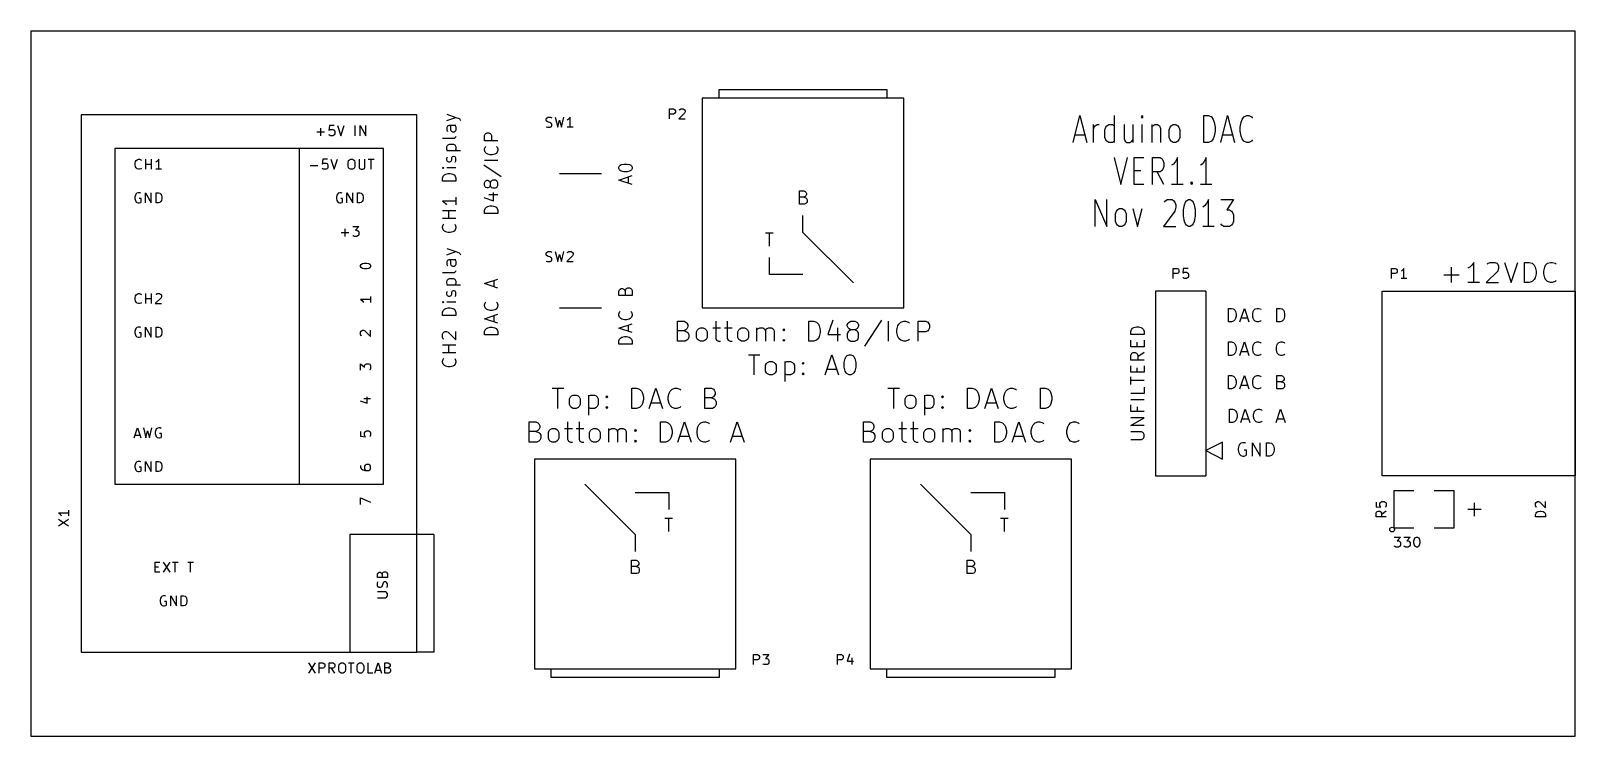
# Model space of a CAD drawing. Header units: inches. Extents: x 0 to 4.6, y 0 to 2.1.
import ezdxf

# ---------------------------------------------------------------- set-up
doc = ezdxf.new("R2010")
doc.units = ezdxf.units.IN
doc.layers.add('BLACK', color=1, linetype='CONTINUOUS')

msp = doc.modelspace()

# ---------------------------------------------------------------- linework, layer by layer
at = {"layer": 'BLACK'}
for p, q in [((0, 2.1), (4.6, 2.1)), ((0, 2.1), (0, 0)), ((4.6, 0), (4.6, 2.1)), ((2, 1.9), (2, 1.275)), ((2.6, 1.9), (2, 1.9)), ((2.05, 1.9), (2.05, 1.925)), ((2.05, 1.925), (2.55, 1.925)), ((2.55, 1.925), (2.55, 1.9)), ((2.6, 1.275), (2.6, 1.9)), ((1.15, 1.85), (0.15, 1.85)), ((0.15, 1.85), (0.15, 0.25)), ((1.15, 0.25), (1.15, 1.85)), ((1.2395, 1.8522), (1.2662, 1.8426)), ((1.2395, 1.8331), (1.2662, 1.8426)), ((1.2662, 1.8426), (1.2757, 1.8388)), ((1.5364, 1.84), (1.5379, 1.8414)), ((1.5379, 1.8414), (1.5407, 1.8429)), ((1.5407, 1.8429), (1.5479, 1.8429)), ((1.5479, 1.8429), (1.5522, 1.8414)), ((1.5622, 1.8429), (1.5693, 1.8129)), ((1.5808, 1.8129), (1.5879, 1.8429)), ((1.6065, 1.8429), (1.6036, 1.8386)), ((1.6065, 1.8129), (1.6065, 1.8429)), ((1.9028, 1.8379), (1.9028, 1.8679)), ((1.9028, 1.8679), (1.9143, 1.8679)), ((1.9143, 1.8521), (1.9028, 1.8521)), ((1.9143, 1.8679), (1.9171, 1.8664)), ((1.9171, 1.8536), (1.9143, 1.8521)), ((1.9171, 1.8664), (1.9186, 1.865)), ((1.9186, 1.855), (1.9171, 1.8536)), ((1.9186, 1.865), (1.92, 1.8621)), ((1.92, 1.8579), (1.9186, 1.855)), ((1.92, 1.8621), (1.92, 1.8579)), ((1.9471, 1.855), (1.93, 1.8379)), ((1.9314, 1.865), (1.9328, 1.8664)), ((1.9328, 1.8664), (1.9357, 1.8679)), ((1.9357, 1.8679), (1.9428, 1.8679)), ((1.9428, 1.8679), (1.9457, 1.8664)), ((1.9457, 1.8664), (1.9471, 1.865)), ((1.9471, 1.865), (1.9486, 1.8621)), ((1.9486, 1.8593), (1.9471, 1.855)), ((1.9486, 1.8621), (1.9486, 1.8593)), ((3.105, 1.7676), (3.125, 1.8476)), ((3.125, 1.8476), (3.145, 1.7676)), ((3.2278, 1.7676), (3.2278, 1.8476)), ((3.3107, 1.8476), (3.3078, 1.8438)), ((3.3078, 1.8438), (3.3107, 1.84)), ((3.3135, 1.8438), (3.3107, 1.8476)), ((3.3107, 1.8476), (3.3107, 1.84)), ((3.3107, 1.84), (3.3135, 1.8438)), ((3.4936, 1.7676), (3.4936, 1.8476)), ((3.4936, 1.8476), (3.5079, 1.8476)), ((3.5079, 1.8476), (3.5164, 1.8438)), ((3.5164, 1.8438), (3.5222, 1.8362)), ((3.545, 1.7676), (3.565, 1.8476)), ((3.565, 1.8476), (3.585, 1.7676)), ((3.6078, 1.8362), (3.6136, 1.8438)), ((3.6136, 1.8438), (3.6221, 1.8476)), ((3.6221, 1.8476), (3.6278, 1.8476)), ((3.6278, 1.8476), (3.6364, 1.8438)), ((3.6364, 1.8438), (3.6393, 1.84)), ((0.8521, 1.7993), (0.875, 1.7993)), ((0.8636, 1.7879), (0.8636, 1.8107)), ((0.8892, 1.8179), (0.8878, 1.8036)), ((0.8878, 1.8036), (0.8892, 1.805)), ((0.9035, 1.8179), (0.8892, 1.8179)), ((0.8892, 1.805), (0.8921, 1.8064)), ((0.8921, 1.8064), (0.8992, 1.8064)), ((0.8992, 1.8064), (0.9021, 1.805)), ((0.9021, 1.805), (0.9035, 1.8036)), ((0.9035, 1.8036), (0.905, 1.8007)), ((0.905, 1.8007), (0.905, 1.7936)), ((0.9136, 1.8179), (0.9236, 1.7879)), ((0.9236, 1.7879), (0.9336, 1.8179)), ((0.9664, 1.7879), (0.9664, 1.8179)), ((0.9807, 1.7879), (0.9807, 1.8179)), ((0.9807, 1.8179), (0.9979, 1.7879)), ((0.9979, 1.7879), (0.9979, 1.8179)), ((1.2414, 1.816), (1.2395, 1.8122)), ((1.2395, 1.8122), (1.2395, 1.8045)), ((1.2395, 1.8045), (1.2414, 1.8007)), ((1.2452, 1.8179), (1.2414, 1.816)), ((1.2662, 1.8179), (1.2452, 1.8179)), ((1.251, 1.8141), (1.249, 1.8179)), ((1.251, 1.8045), (1.251, 1.8141)), ((1.2529, 1.8007), (1.251, 1.8045)), ((1.2567, 1.7988), (1.2529, 1.8007)), ((1.2605, 1.7988), (1.2567, 1.7988)), ((1.2643, 1.8007), (1.2605, 1.7988)), ((1.2643, 1.8179), (1.2662, 1.8141)), ((1.2662, 1.8045), (1.2643, 1.8007)), ((1.2662, 1.8141), (1.2662, 1.8045)), ((1.2757, 1.8388), (1.2776, 1.8369)), ((1.2776, 1.8369), (1.2795, 1.8331)), ((1.3531, 1.7922), (1.355, 1.7941)), ((1.355, 1.7941), (1.3588, 1.796)), ((1.3588, 1.796), (1.3645, 1.796)), ((1.3645, 1.796), (1.3683, 1.7941)), ((1.3683, 1.7941), (1.3702, 1.7922)), ((1.535, 1.8371), (1.5364, 1.84)), ((1.535, 1.8343), (1.535, 1.8371)), ((1.5364, 1.8314), (1.535, 1.8343)), ((1.535, 1.8143), (1.5393, 1.8129)), ((1.5379, 1.83), (1.5364, 1.8314)), ((1.5407, 1.8286), (1.5379, 1.83)), ((1.5393, 1.8129), (1.5464, 1.8129)), ((1.5464, 1.8271), (1.5407, 1.8286)), ((1.5493, 1.8257), (1.5464, 1.8271)), ((1.5464, 1.8129), (1.5493, 1.8143)), ((1.5507, 1.8243), (1.5493, 1.8257)), ((1.5493, 1.8143), (1.5507, 1.8157)), ((1.5522, 1.8214), (1.5507, 1.8243)), ((1.5507, 1.8157), (1.5522, 1.8186)), ((1.5522, 1.8186), (1.5522, 1.8214)), ((1.5693, 1.8129), (1.575, 1.8343)), ((1.575, 1.8343), (1.5808, 1.8129)), ((1.6008, 1.8357), (1.5979, 1.8343)), ((1.6151, 1.8129), (1.5979, 1.8129)), ((1.6036, 1.8386), (1.6008, 1.8357)), ((1.93, 1.8379), (1.9486, 1.8379)), ((3.165, 1.7676), (3.165, 1.821)), ((3.165, 1.8057), (3.1678, 1.8133)), ((3.1678, 1.8133), (3.1707, 1.8171)), ((3.1707, 1.8171), (3.1764, 1.821)), ((3.1764, 1.821), (3.1821, 1.821)), ((3.1992, 1.8057), (3.2021, 1.8133)), ((3.1992, 1.7829), (3.1992, 1.8057)), ((3.2021, 1.8133), (3.2049, 1.8171)), ((3.2049, 1.8171), (3.2107, 1.821)), ((3.2107, 1.821), (3.2221, 1.821)), ((3.2221, 1.821), (3.2278, 1.8171)), ((3.2564, 1.821), (3.2564, 1.779)), ((3.2821, 1.821), (3.2821, 1.7676)), ((3.3107, 1.7676), (3.3107, 1.821)), ((3.3393, 1.821), (3.3393, 1.7676)), ((3.3393, 1.8133), (3.3421, 1.8171)), ((3.3421, 1.8171), (3.3479, 1.821)), ((3.3479, 1.821), (3.3564, 1.821)), ((3.3564, 1.821), (3.3621, 1.8171)), ((3.3621, 1.8171), (3.365, 1.8095)), ((3.365, 1.8095), (3.365, 1.7676)), ((3.3907, 1.8057), (3.3936, 1.8133)), ((3.3907, 1.7829), (3.3907, 1.8057)), ((3.3936, 1.8133), (3.3964, 1.8171)), ((3.3964, 1.8171), (3.4022, 1.821)), ((3.4022, 1.821), (3.4107, 1.821)), ((3.4107, 1.821), (3.4164, 1.8171)), ((3.4164, 1.8171), (3.4193, 1.8133)), ((3.4193, 1.8133), (3.4222, 1.8057)), ((3.4222, 1.8057), (3.4222, 1.7829)), ((3.5222, 1.8362), (3.525, 1.8286)), ((3.525, 1.8286), (3.5279, 1.8133)), ((3.5279, 1.8019), (3.525, 1.7867)), ((3.5279, 1.8133), (3.5279, 1.8019)), ((3.6021, 1.8133), (3.605, 1.8286)), ((3.6021, 1.8019), (3.6021, 1.8133)), ((3.605, 1.7867), (3.6021, 1.8019)), ((3.605, 1.8286), (3.6078, 1.8362)), ((1.05, 1.75), (0.25, 1.75)), ((0.25, 1.75), (0.25, 0.75)), ((0.8, 0.75), (0.8, 1.75)), ((0.8892, 1.7893), (0.8878, 1.7907)), ((0.8921, 1.7879), (0.8892, 1.7893)), ((0.8992, 1.7879), (0.8921, 1.7879)), ((0.9021, 1.7893), (0.8992, 1.7879)), ((0.9035, 1.7907), (0.9021, 1.7893)), ((0.905, 1.7936), (0.9035, 1.7907)), ((1.05, 0.75), (1.05, 1.75)), ((1.2605, 1.7797), (1.2262, 1.7797)), ((1.2395, 1.755), (1.2414, 1.7588)), ((1.2395, 1.7473), (1.2395, 1.755)), ((1.2414, 1.7588), (1.2433, 1.7607)), ((1.2433, 1.7607), (1.2471, 1.7626)), ((1.2471, 1.7626), (1.2586, 1.7626)), ((1.2586, 1.7626), (1.2624, 1.7607)), ((1.2643, 1.7816), (1.2605, 1.7797)), ((1.2624, 1.7607), (1.2643, 1.7588)), ((1.2662, 1.7854), (1.2643, 1.7816)), ((1.2643, 1.7588), (1.2662, 1.755)), ((1.2662, 1.755), (1.2662, 1.7473)), ((1.3512, 1.7884), (1.3531, 1.7922)), ((1.3512, 1.7731), (1.3512, 1.7884)), ((1.3912, 1.7731), (1.3512, 1.7731)), ((1.3512, 1.7484), (1.3531, 1.7541)), ((1.3512, 1.7446), (1.3512, 1.7484)), ((1.3531, 1.7541), (1.355, 1.756)), ((1.3702, 1.7922), (1.3721, 1.7884)), ((1.3721, 1.7884), (1.3721, 1.7731)), ((1.3874, 1.756), (1.3893, 1.7541)), ((1.3893, 1.7541), (1.3912, 1.7484)), ((1.3912, 1.7484), (1.3912, 1.7446)), ((3.1107, 1.7905), (3.1393, 1.7905)), ((3.2021, 1.7752), (3.1992, 1.7829)), ((3.2049, 1.7714), (3.2021, 1.7752)), ((3.2107, 1.7676), (3.2049, 1.7714)), ((3.2221, 1.7676), (3.2107, 1.7676)), ((3.2278, 1.7714), (3.2221, 1.7676)), ((3.2564, 1.779), (3.2592, 1.7714)), ((3.2592, 1.7714), (3.265, 1.7676)), ((3.265, 1.7676), (3.2735, 1.7676)), ((3.2735, 1.7676), (3.2792, 1.7714)), ((3.2792, 1.7714), (3.2821, 1.7752)), ((3.3936, 1.7752), (3.3907, 1.7829)), ((3.3964, 1.7714), (3.3936, 1.7752)), ((3.4022, 1.7676), (3.3964, 1.7714)), ((3.4107, 1.7676), (3.4022, 1.7676)), ((3.4164, 1.7714), (3.4107, 1.7676)), ((3.4193, 1.7752), (3.4164, 1.7714)), ((3.4222, 1.7829), (3.4193, 1.7752)), ((3.5079, 1.7676), (3.4936, 1.7676)), ((3.5164, 1.7714), (3.5079, 1.7676)), ((3.5222, 1.779), (3.5164, 1.7714)), ((3.525, 1.7867), (3.5222, 1.779)), ((3.5507, 1.7905), (3.5793, 1.7905)), ((3.6078, 1.779), (3.605, 1.7867)), ((3.6136, 1.7714), (3.6078, 1.779)), ((3.6221, 1.7676), (3.6136, 1.7714)), ((3.6278, 1.7676), (3.6221, 1.7676)), ((3.6364, 1.7714), (3.6278, 1.7676)), ((3.6393, 1.7752), (3.6364, 1.7714)), ((0.3107, 1.705), (0.3121, 1.7107)), ((0.3107, 1.7007), (0.3107, 1.705)), ((0.3121, 1.7107), (0.3136, 1.7136)), ((0.3136, 1.7136), (0.3164, 1.7164)), ((0.3164, 1.7164), (0.3207, 1.7179)), ((0.3207, 1.7179), (0.3236, 1.7179)), ((0.3236, 1.7179), (0.3279, 1.7164)), ((0.3279, 1.7164), (0.3293, 1.715)), ((0.3421, 1.6879), (0.3421, 1.7179)), ((0.3421, 1.7036), (0.3593, 1.7036)), ((0.3593, 1.6879), (0.3593, 1.7179)), ((0.375, 1.7107), (0.3721, 1.7093)), ((0.3778, 1.7136), (0.375, 1.7107)), ((0.3807, 1.7179), (0.3778, 1.7136)), ((0.3807, 1.6879), (0.3807, 1.7179)), ((0.8692, 1.7179), (0.8678, 1.7036)), ((0.8678, 1.7036), (0.8692, 1.705)), ((0.8835, 1.7179), (0.8692, 1.7179)), ((0.8692, 1.705), (0.8721, 1.7064)), ((0.8721, 1.7064), (0.8792, 1.7064)), ((0.8792, 1.7064), (0.8821, 1.705)), ((0.8821, 1.705), (0.8835, 1.7036)), ((0.8835, 1.7036), (0.885, 1.7007)), ((0.8936, 1.7179), (0.9036, 1.6879)), ((0.9036, 1.6879), (0.9136, 1.7179)), ((0.945, 1.7079), (0.9464, 1.7136)), ((0.945, 1.6979), (0.945, 1.7079)), ((0.9464, 1.7136), (0.9493, 1.7164)), ((0.9493, 1.7164), (0.9522, 1.7179)), ((0.9522, 1.7179), (0.9579, 1.7179)), ((0.9579, 1.7179), (0.9607, 1.7164)), ((0.9607, 1.7164), (0.9636, 1.7136)), ((0.9636, 1.7136), (0.965, 1.7079)), ((0.965, 1.7079), (0.965, 1.6979)), ((0.9778, 1.7179), (0.9778, 1.6936)), ((0.995, 1.6936), (0.995, 1.7179)), ((1.005, 1.7179), (1.0221, 1.7179)), ((1.0135, 1.6879), (1.0135, 1.7179)), ((1.2414, 1.7435), (1.2395, 1.7473)), ((1.2395, 1.7435), (1.2795, 1.7435)), ((1.2395, 1.7206), (1.2414, 1.7245)), ((1.2395, 1.7149), (1.2395, 1.7206)), ((1.2414, 1.7111), (1.2395, 1.7149)), ((1.2452, 1.7092), (1.2414, 1.7111)), ((1.2471, 1.7092), (1.2452, 1.7092)), ((1.251, 1.7111), (1.2471, 1.7092)), ((1.2529, 1.7149), (1.251, 1.7111)), ((1.2548, 1.7245), (1.2529, 1.7206)), ((1.2529, 1.7206), (1.2529, 1.7149)), ((1.2586, 1.7264), (1.2548, 1.7245)), ((1.2605, 1.7264), (1.2586, 1.7264)), ((1.2643, 1.7245), (1.2605, 1.7264)), ((1.2662, 1.7473), (1.2643, 1.7435)), ((1.2662, 1.7206), (1.2643, 1.7245)), ((1.2643, 1.7092), (1.2662, 1.713)), ((1.2662, 1.713), (1.2662, 1.7206)), ((1.3531, 1.7388), (1.3512, 1.7446)), ((1.3912, 1.7141), (1.3512, 1.7141)), ((1.3569, 1.735), (1.3531, 1.7388)), ((1.3607, 1.7331), (1.3569, 1.735)), ((1.3683, 1.7312), (1.3607, 1.7331)), ((1.374, 1.7312), (1.3683, 1.7312)), ((1.3817, 1.7331), (1.374, 1.7312)), ((1.3855, 1.735), (1.3817, 1.7331)), ((1.3893, 1.7388), (1.3855, 1.735)), ((1.3912, 1.7446), (1.3893, 1.7388)), ((1.7588, 1.7017), (1.7664, 1.7036)), ((1.7664, 1.7036), (1.776, 1.7036)), ((1.776, 1.7036), (1.7836, 1.7017)), ((3.2265, 1.7226), (3.2465, 1.6426)), ((3.2465, 1.6426), (3.2665, 1.7226)), ((3.2865, 1.6426), (3.2865, 1.7226)), ((3.2865, 1.7226), (3.3151, 1.7226)), ((3.3408, 1.6426), (3.3408, 1.7226)), ((3.3408, 1.7226), (3.3636, 1.7226)), ((3.3636, 1.7226), (3.3694, 1.7188)), ((3.3694, 1.7188), (3.3722, 1.715)), ((3.3722, 1.715), (3.3751, 1.7074)), ((3.3751, 1.7074), (3.3751, 1.696)), ((3.4036, 1.7036), (3.3979, 1.6998)), ((3.4094, 1.7112), (3.4036, 1.7036)), ((3.4151, 1.7226), (3.4094, 1.7112)), ((3.4151, 1.6426), (3.4151, 1.7226)), ((3.4893, 1.7036), (3.4836, 1.6998)), ((3.4951, 1.7112), (3.4893, 1.7036)), ((3.5008, 1.7226), (3.4951, 1.7112)), ((3.5008, 1.6426), (3.5008, 1.7226)), ((0.3121, 1.695), (0.3107, 1.7007)), ((0.3136, 1.6921), (0.3121, 1.695)), ((0.3164, 1.6893), (0.3136, 1.6921)), ((0.3207, 1.6879), (0.3164, 1.6893)), ((0.3236, 1.6879), (0.3207, 1.6879)), ((0.3279, 1.6893), (0.3236, 1.6879)), ((0.3293, 1.6907), (0.3279, 1.6893)), ((0.3893, 1.6879), (0.3721, 1.6879)), ((0.8321, 1.6993), (0.855, 1.6993)), ((0.8692, 1.6893), (0.8678, 1.6907)), ((0.8721, 1.6879), (0.8692, 1.6893)), ((0.8792, 1.6879), (0.8721, 1.6879)), ((0.8821, 1.6893), (0.8792, 1.6879)), ((0.8835, 1.6907), (0.8821, 1.6893)), ((0.885, 1.6936), (0.8835, 1.6907)), ((0.885, 1.7007), (0.885, 1.6936)), ((0.9464, 1.6921), (0.945, 1.6979)), ((0.9493, 1.6893), (0.9464, 1.6921)), ((0.9522, 1.6879), (0.9493, 1.6893)), ((0.9579, 1.6879), (0.9522, 1.6879)), ((0.9607, 1.6893), (0.9579, 1.6879)), ((0.9636, 1.6921), (0.9607, 1.6893)), ((0.965, 1.6979), (0.9636, 1.6921)), ((0.9778, 1.6936), (0.9793, 1.6907)), ((0.9793, 1.6907), (0.9807, 1.6893)), ((0.9807, 1.6893), (0.9836, 1.6879)), ((0.9836, 1.6879), (0.9893, 1.6879)), ((0.9893, 1.6879), (0.9921, 1.6893)), ((0.9921, 1.6893), (0.9936, 1.6907)), ((0.9936, 1.6907), (0.995, 1.6936)), ((1.2281, 1.694), (1.2262, 1.6921)), ((1.2262, 1.6921), (1.2281, 1.6902)), ((1.2262, 1.6921), (1.23, 1.6921)), ((1.2262, 1.6616), (1.2281, 1.6674)), ((1.2262, 1.6521), (1.2262, 1.6616)), ((1.23, 1.6921), (1.2281, 1.694)), ((1.2281, 1.6902), (1.23, 1.6921)), ((1.2281, 1.6674), (1.2319, 1.6712)), ((1.2319, 1.6712), (1.2357, 1.6731)), ((1.2357, 1.6731), (1.2433, 1.675)), ((1.2662, 1.6921), (1.2395, 1.6921)), ((1.2433, 1.675), (1.249, 1.675)), ((1.249, 1.675), (1.2567, 1.6731)), ((1.2567, 1.6731), (1.2605, 1.6712)), ((1.2605, 1.6712), (1.2643, 1.6674)), ((1.2643, 1.6674), (1.2662, 1.6616)), ((1.2662, 1.6616), (1.2662, 1.6521)), ((1.3493, 1.7008), (1.4007, 1.6665)), ((1.575, 1.675), (1.7, 1.675)), ((1.7512, 1.6941), (1.7531, 1.6979)), ((1.7512, 1.6902), (1.7512, 1.6941)), ((1.7531, 1.6864), (1.7512, 1.6902)), ((1.7512, 1.6559), (1.7912, 1.6693)), ((1.7531, 1.6979), (1.755, 1.6998)), ((1.755, 1.6845), (1.7531, 1.6864)), ((1.755, 1.6998), (1.7588, 1.7017)), ((1.7588, 1.6826), (1.755, 1.6845)), ((1.7664, 1.6807), (1.7588, 1.6826)), ((1.776, 1.6807), (1.7664, 1.6807)), ((1.7836, 1.6826), (1.776, 1.6807)), ((1.7798, 1.6464), (1.7798, 1.6655)), ((1.7836, 1.7017), (1.7874, 1.6998)), ((1.7874, 1.6845), (1.7836, 1.6826)), ((1.7874, 1.6998), (1.7893, 1.6979)), ((1.7893, 1.6864), (1.7874, 1.6845)), ((1.7893, 1.6979), (1.7912, 1.6941)), ((1.7912, 1.6902), (1.7893, 1.6864)), ((1.7912, 1.6941), (1.7912, 1.6902)), ((3.2865, 1.6845), (3.3065, 1.6845)), ((3.3636, 1.6807), (3.3408, 1.6807)), ((3.3751, 1.6426), (3.3551, 1.6807)), ((3.3694, 1.6845), (3.3636, 1.6807)), ((3.3722, 1.6883), (3.3694, 1.6845)), ((3.3751, 1.696), (3.3722, 1.6883)), ((0.3114, 1.6107), (0.31, 1.605)), ((0.3129, 1.6136), (0.3114, 1.6107)), ((0.3157, 1.6164), (0.3129, 1.6136)), ((0.32, 1.6179), (0.3157, 1.6164)), ((0.3243, 1.6179), (0.32, 1.6179)), ((0.3272, 1.6164), (0.3243, 1.6179)), ((0.3414, 1.5879), (0.3414, 1.6179)), ((0.3414, 1.6179), (0.3586, 1.5879)), ((0.3586, 1.5879), (0.3586, 1.6179)), ((0.3728, 1.5879), (0.3728, 1.6179)), ((0.3728, 1.6179), (0.38, 1.6179)), ((0.38, 1.6179), (0.3843, 1.6164)), ((0.3843, 1.6164), (0.3871, 1.6136)), ((0.3871, 1.6136), (0.3886, 1.6107)), ((0.3886, 1.6107), (0.39, 1.605)), ((0.9114, 1.6107), (0.91, 1.605)), ((0.9129, 1.6136), (0.9114, 1.6107)), ((0.9157, 1.6164), (0.9129, 1.6136)), ((0.92, 1.6179), (0.9157, 1.6164)), ((0.9243, 1.6179), (0.92, 1.6179)), ((0.9272, 1.6164), (0.9243, 1.6179)), ((0.9414, 1.5879), (0.9414, 1.6179)), ((0.9414, 1.6179), (0.9586, 1.5879)), ((0.9586, 1.5879), (0.9586, 1.6179)), ((0.9728, 1.5879), (0.9728, 1.6179)), ((0.9728, 1.6179), (0.98, 1.6179)), ((0.98, 1.6179), (0.9843, 1.6164)), ((0.9843, 1.6164), (0.9871, 1.6136)), ((0.9871, 1.6136), (0.9886, 1.6107)), ((0.9886, 1.6107), (0.99, 1.605)), ((1.2662, 1.6521), (1.2262, 1.6521)), ((1.3512, 1.6475), (1.3531, 1.6513)), ((1.3512, 1.6398), (1.3512, 1.6475)), ((1.3531, 1.636), (1.3512, 1.6398)), ((1.3531, 1.6513), (1.355, 1.6532)), ((1.355, 1.6341), (1.3531, 1.636)), ((1.355, 1.6532), (1.3588, 1.6551)), ((1.3588, 1.6322), (1.355, 1.6341)), ((1.3588, 1.6551), (1.3607, 1.6551)), ((1.3607, 1.6322), (1.3588, 1.6322)), ((1.3607, 1.6551), (1.3645, 1.6532)), ((1.3645, 1.6341), (1.3607, 1.6322)), ((1.3645, 1.6532), (1.3664, 1.6513)), ((1.3664, 1.636), (1.3645, 1.6341)), ((1.3645, 1.6132), (1.3912, 1.6132)), ((1.3664, 1.6513), (1.3683, 1.6475)), ((1.3683, 1.6398), (1.3664, 1.636)), ((1.3702, 1.6513), (1.3683, 1.6475)), ((1.3683, 1.6475), (1.3683, 1.6398)), ((1.3683, 1.6398), (1.3702, 1.636)), ((1.3721, 1.6532), (1.3702, 1.6513)), ((1.3702, 1.636), (1.3721, 1.6341)), ((1.376, 1.6551), (1.3721, 1.6532)), ((1.3721, 1.6341), (1.376, 1.6322)), ((1.3836, 1.6551), (1.376, 1.6551)), ((1.376, 1.6322), (1.3836, 1.6322)), ((1.3779, 1.5941), (1.3779, 1.6189)), ((1.3874, 1.6532), (1.3836, 1.6551)), ((1.3836, 1.6322), (1.3874, 1.6341)), ((1.3893, 1.6513), (1.3874, 1.6532)), ((1.3874, 1.6341), (1.3893, 1.636)), ((1.3912, 1.6475), (1.3893, 1.6513)), ((1.3893, 1.636), (1.3912, 1.6398)), ((1.3912, 1.6398), (1.3912, 1.6475)), ((1.7912, 1.6426), (1.7512, 1.6559)), ((2.2895, 1.5838), (2.2895, 1.6238)), ((2.2895, 1.6238), (2.3029, 1.6238)), ((2.3029, 1.6238), (2.3067, 1.6219)), ((2.3067, 1.6219), (2.3086, 1.62)), ((2.3086, 1.62), (2.3105, 1.6162)), ((2.3105, 1.6124), (2.3086, 1.6086)), ((2.3105, 1.6162), (2.3105, 1.6124)), ((3.3151, 1.6426), (3.2865, 1.6426)), ((3.4322, 1.6426), (3.3979, 1.6426)), ((3.455, 1.6464), (3.4579, 1.6502)), ((3.4579, 1.6426), (3.455, 1.6464)), ((3.4579, 1.6502), (3.4607, 1.6464)), ((3.4579, 1.6502), (3.4579, 1.6426)), ((3.4607, 1.6464), (3.4579, 1.6426)), ((3.5179, 1.6426), (3.4836, 1.6426)), ((0.31, 1.605), (0.31, 1.6007)), ((0.31, 1.6007), (0.3114, 1.595)), ((0.3114, 1.595), (0.3129, 1.5921)), ((0.3129, 1.5921), (0.3157, 1.5893)), ((0.3157, 1.5893), (0.32, 1.5879)), ((0.32, 1.5879), (0.3229, 1.5879)), ((0.3286, 1.6007), (0.3229, 1.6007)), ((0.3229, 1.5879), (0.3272, 1.5893)), ((0.3272, 1.5893), (0.3286, 1.5907)), ((0.3286, 1.5907), (0.3286, 1.6007)), ((0.38, 1.5879), (0.3728, 1.5879)), ((0.3843, 1.5893), (0.38, 1.5879)), ((0.3871, 1.5921), (0.3843, 1.5893)), ((0.3886, 1.595), (0.3871, 1.5921)), ((0.39, 1.6007), (0.3886, 1.595)), ((0.39, 1.605), (0.39, 1.6007)), ((0.91, 1.605), (0.91, 1.6007)), ((0.91, 1.6007), (0.9114, 1.595)), ((0.9114, 1.595), (0.9129, 1.5921)), ((0.9129, 1.5921), (0.9157, 1.5893)), ((0.9157, 1.5893), (0.92, 1.5879)), ((0.92, 1.5879), (0.9229, 1.5879)), ((0.9286, 1.6007), (0.9229, 1.6007)), ((0.9229, 1.5879), (0.9272, 1.5893)), ((0.9272, 1.5893), (0.9286, 1.5907)), ((0.9286, 1.5907), (0.9286, 1.6007)), ((0.98, 1.5879), (0.9728, 1.5879)), ((0.9843, 1.5893), (0.98, 1.5879)), ((0.9871, 1.5921), (0.9843, 1.5893)), ((0.9886, 1.595), (0.9871, 1.5921)), ((0.99, 1.6007), (0.9886, 1.595)), ((0.99, 1.605), (0.99, 1.6007)), ((1.2662, 1.593), (1.2262, 1.593)), ((1.2262, 1.593), (1.2319, 1.5892)), ((1.2662, 1.5645), (1.2262, 1.5645)), ((1.2319, 1.5892), (1.2357, 1.5854)), ((1.2357, 1.5854), (1.2376, 1.5816)), ((1.2452, 1.5416), (1.2452, 1.5645)), ((1.2662, 1.6045), (1.2662, 1.5816)), ((1.3493, 1.6036), (1.3779, 1.5941)), ((1.3512, 1.5655), (1.3531, 1.5713)), ((1.3512, 1.556), (1.3512, 1.5655)), ((1.3531, 1.5713), (1.3569, 1.5751)), ((1.3569, 1.5751), (1.3607, 1.577)), ((1.3607, 1.577), (1.3683, 1.5789)), ((1.3683, 1.5789), (1.374, 1.5789)), ((1.374, 1.5789), (1.3817, 1.577)), ((1.3817, 1.577), (1.3855, 1.5751)), ((1.3855, 1.5751), (1.3893, 1.5713)), ((1.3893, 1.5713), (1.3912, 1.5655)), ((1.3912, 1.5655), (1.3912, 1.556)), ((2.3029, 1.6048), (2.2895, 1.6048)), ((2.3048, 1.5838), (2.2895, 1.5838)), ((2.3067, 1.6067), (2.3029, 1.6048)), ((2.3029, 1.6048), (2.3086, 1.6029)), ((2.3086, 1.5857), (2.3048, 1.5838)), ((2.3086, 1.6086), (2.3067, 1.6067)), ((2.3086, 1.6029), (2.3105, 1.601)), ((2.3105, 1.5876), (2.3086, 1.5857)), ((2.3105, 1.601), (2.3124, 1.5971)), ((2.3124, 1.5914), (2.3105, 1.5876)), ((2.3124, 1.5971), (2.3124, 1.5914)), ((3.1708, 1.5176), (3.1708, 1.5976)), ((3.1708, 1.5976), (3.2051, 1.5176)), ((3.2051, 1.5176), (3.2051, 1.5976)), ((3.2337, 1.5633), (3.2365, 1.5671)), ((3.2365, 1.5671), (3.2423, 1.571)), ((3.2423, 1.571), (3.2508, 1.571)), ((3.2508, 1.571), (3.2565, 1.5671)), ((3.2565, 1.5671), (3.2594, 1.5633)), ((3.2823, 1.571), (3.2966, 1.5176)), ((3.2966, 1.5176), (3.3108, 1.571)), ((3.3765, 1.59), (3.3794, 1.5938)), ((3.3794, 1.5938), (3.3851, 1.5976)), ((3.3851, 1.5976), (3.3994, 1.5976)), ((3.3994, 1.5976), (3.4051, 1.5938)), ((3.4051, 1.5938), (3.408, 1.59)), ((3.408, 1.59), (3.4108, 1.5824)), ((3.4108, 1.5748), (3.408, 1.5633)), ((3.4108, 1.5824), (3.4108, 1.5748)), ((3.4336, 1.5671), (3.4365, 1.5824)), ((3.4336, 1.5481), (3.4336, 1.5671)), ((3.4365, 1.5824), (3.4393, 1.59)), ((3.4393, 1.59), (3.4422, 1.5938)), ((3.4422, 1.5938), (3.4479, 1.5976)), ((3.4479, 1.5976), (3.4536, 1.5976)), ((3.4536, 1.5976), (3.4593, 1.5938)), ((3.4593, 1.5938), (3.4622, 1.59)), ((3.4622, 1.59), (3.4651, 1.5824)), ((3.4651, 1.5824), (3.4679, 1.5671)), ((3.4679, 1.5671), (3.4679, 1.5481)), ((3.4964, 1.5786), (3.4907, 1.5748)), ((3.5022, 1.5862), (3.4964, 1.5786)), ((3.5079, 1.5976), (3.5022, 1.5862)), ((3.5079, 1.5176), (3.5079, 1.5976)), ((3.545, 1.5976), (3.5821, 1.5976)), ((3.5821, 1.5976), (3.5621, 1.5671)), ((3.5621, 1.5671), (3.5707, 1.5671)), ((3.5707, 1.5671), (3.5764, 1.5633)), ((1.2662, 1.5416), (1.2262, 1.5416)), ((1.2262, 1.5169), (1.2281, 1.5226)), ((1.2281, 1.5226), (1.23, 1.5245)), ((1.2624, 1.5245), (1.2643, 1.5226)), ((1.2643, 1.5226), (1.2662, 1.5169)), ((1.3912, 1.556), (1.3512, 1.556)), ((2.3, 1.5), (2.3, 1.55)), ((3.2308, 1.5557), (3.2337, 1.5633)), ((3.2308, 1.5329), (3.2308, 1.5557)), ((3.2337, 1.5252), (3.2308, 1.5329)), ((3.2365, 1.5214), (3.2337, 1.5252)), ((3.2423, 1.5176), (3.2365, 1.5214)), ((3.2565, 1.5214), (3.2508, 1.5176)), ((3.2594, 1.5252), (3.2565, 1.5214)), ((3.2594, 1.5633), (3.2623, 1.5557)), ((3.2623, 1.5329), (3.2594, 1.5252)), ((3.2623, 1.5557), (3.2623, 1.5329)), ((3.408, 1.5633), (3.3737, 1.5176)), ((3.4365, 1.5329), (3.4336, 1.5481)), ((3.4393, 1.5252), (3.4365, 1.5329)), ((3.4422, 1.5214), (3.4393, 1.5252)), ((3.4479, 1.5176), (3.4422, 1.5214)), ((3.4593, 1.5214), (3.4536, 1.5176)), ((3.4622, 1.5252), (3.4593, 1.5214)), ((3.4651, 1.5329), (3.4622, 1.5252)), ((3.4679, 1.5481), (3.4651, 1.5329)), ((3.5478, 1.5214), (3.545, 1.5252)), ((3.5535, 1.5176), (3.5478, 1.5214)), ((3.5764, 1.5214), (3.5707, 1.5176)), ((3.5764, 1.5633), (3.5793, 1.5595)), ((3.5793, 1.5252), (3.5764, 1.5214)), ((3.5793, 1.5595), (3.5821, 1.5519)), ((3.5821, 1.5329), (3.5793, 1.5252)), ((3.5821, 1.5519), (3.5821, 1.5329)), ((0.9243, 1.4993), (0.9472, 1.4993)), ((0.9358, 1.4879), (0.9358, 1.5107)), ((0.9586, 1.5179), (0.9772, 1.5179)), ((0.96, 1.4893), (0.9586, 1.4907)), ((0.9629, 1.4879), (0.96, 1.4893)), ((0.9714, 1.4879), (0.9629, 1.4879)), ((0.9772, 1.5179), (0.9672, 1.5064)), ((0.9672, 1.5064), (0.9714, 1.5064)), ((0.9714, 1.5064), (0.9743, 1.505)), ((0.9743, 1.4893), (0.9714, 1.4879)), ((0.9743, 1.505), (0.9757, 1.5036)), ((0.9757, 1.4907), (0.9743, 1.4893)), ((0.9757, 1.5036), (0.9772, 1.5007)), ((0.9772, 1.4936), (0.9757, 1.4907)), ((0.9772, 1.5007), (0.9772, 1.4936)), ((1.2262, 1.5131), (1.2262, 1.5169)), ((1.2281, 1.5073), (1.2262, 1.5131)), ((1.2319, 1.5035), (1.2281, 1.5073)), ((1.2357, 1.5016), (1.2319, 1.5035)), ((1.2433, 1.4997), (1.2357, 1.5016)), ((1.249, 1.4997), (1.2433, 1.4997)), ((1.2567, 1.5016), (1.249, 1.4997)), ((1.2605, 1.5035), (1.2567, 1.5016)), ((1.2643, 1.5073), (1.2605, 1.5035)), ((1.2662, 1.5131), (1.2643, 1.5073)), ((1.2662, 1.5169), (1.2662, 1.5131)), ((2.1886, 1.4988), (2.2115, 1.4988)), ((2.2, 1.4588), (2.2, 1.4988)), ((2.45, 1.35), (2.3, 1.5)), ((3.2508, 1.5176), (3.2423, 1.5176)), ((3.3737, 1.5176), (3.4108, 1.5176)), ((3.4536, 1.5176), (3.4479, 1.5176)), ((3.525, 1.5176), (3.4907, 1.5176)), ((3.5707, 1.5176), (3.5535, 1.5176)), ((1.2395, 1.4522), (1.2662, 1.4426)), ((1.2395, 1.4331), (1.2662, 1.4426)), ((1.2662, 1.4426), (1.2757, 1.4388)), ((1.2757, 1.4388), (1.2776, 1.4369)), ((1.2776, 1.4369), (1.2795, 1.4331)), ((1.535, 1.4371), (1.5364, 1.44)), ((1.535, 1.4343), (1.535, 1.4371)), ((1.5364, 1.4314), (1.535, 1.4343)), ((1.5364, 1.44), (1.5379, 1.4414)), ((1.5379, 1.43), (1.5364, 1.4314)), ((1.5379, 1.4414), (1.5407, 1.4429)), ((1.5407, 1.4286), (1.5379, 1.43)), ((1.5407, 1.4429), (1.5479, 1.4429)), ((1.5464, 1.4271), (1.5407, 1.4286)), ((1.5493, 1.4257), (1.5464, 1.4271)), ((1.5479, 1.4429), (1.5522, 1.4414)), ((1.5622, 1.4429), (1.5693, 1.4129)), ((1.5693, 1.4129), (1.575, 1.4343)), ((1.575, 1.4343), (1.5808, 1.4129)), ((1.5808, 1.4129), (1.5879, 1.4429)), ((1.6136, 1.43), (1.5965, 1.4129)), ((1.5979, 1.44), (1.5993, 1.4414)), ((1.5993, 1.4414), (1.6022, 1.4429)), ((1.6022, 1.4429), (1.6093, 1.4429)), ((1.6093, 1.4429), (1.6122, 1.4414)), ((1.6122, 1.4414), (1.6136, 1.44)), ((1.6136, 1.44), (1.6151, 1.4371)), ((1.6151, 1.4343), (1.6136, 1.43)), ((1.6151, 1.4371), (1.6151, 1.4343)), ((0.9821, 1.4014), (0.9836, 1.4043)), ((0.9821, 1.3986), (0.9821, 1.4014)), ((0.9836, 1.3957), (0.9821, 1.3986)), ((0.9836, 1.4043), (0.985, 1.4057)), ((0.985, 1.3943), (0.9836, 1.3957)), ((0.985, 1.4057), (0.9879, 1.4071)), ((0.9879, 1.3928), (0.985, 1.3943)), ((0.9879, 1.4071), (0.9936, 1.4086)), ((0.9936, 1.3914), (0.9879, 1.3928)), ((0.9936, 1.4086), (1.0007, 1.4086)), ((1.0007, 1.3914), (0.9936, 1.3914)), ((1.0007, 1.4086), (1.0064, 1.4071)), ((1.0064, 1.3928), (1.0007, 1.3914)), ((1.0064, 1.4071), (1.0093, 1.4057)), ((1.0093, 1.3943), (1.0064, 1.3928)), ((1.0093, 1.4057), (1.0107, 1.4043)), ((1.0107, 1.3957), (1.0093, 1.3943)), ((1.0107, 1.4043), (1.0121, 1.4014)), ((1.0121, 1.3986), (1.0107, 1.3957)), ((1.0121, 1.4014), (1.0121, 1.3986)), ((1.2414, 1.416), (1.2395, 1.4122)), ((1.2395, 1.4122), (1.2395, 1.4045)), ((1.2395, 1.4045), (1.2414, 1.4007)), ((1.2452, 1.4179), (1.2414, 1.416)), ((1.2662, 1.4179), (1.2452, 1.4179)), ((1.251, 1.4141), (1.249, 1.4179)), ((1.251, 1.4045), (1.251, 1.4141)), ((1.2529, 1.4007), (1.251, 1.4045)), ((1.2567, 1.3988), (1.2529, 1.4007)), ((1.2605, 1.3988), (1.2567, 1.3988)), ((1.2643, 1.4007), (1.2605, 1.3988)), ((1.2643, 1.3816), (1.2605, 1.3797)), ((1.2643, 1.4179), (1.2662, 1.4141)), ((1.2662, 1.4045), (1.2643, 1.4007)), ((1.2662, 1.3854), (1.2643, 1.3816)), ((1.2662, 1.4141), (1.2662, 1.4045)), ((1.535, 1.4143), (1.5393, 1.4129)), ((1.5393, 1.4129), (1.5464, 1.4129)), ((1.5464, 1.4129), (1.5493, 1.4143)), ((1.5507, 1.4243), (1.5493, 1.4257)), ((1.5493, 1.4143), (1.5507, 1.4157)), ((1.5522, 1.4214), (1.5507, 1.4243)), ((1.5507, 1.4157), (1.5522, 1.4186)), ((1.5522, 1.4186), (1.5522, 1.4214)), ((1.5965, 1.4129), (1.6151, 1.4129)), ((2.2, 1.375), (2.2, 1.425)), ((3.4028, 1.3629), (3.4028, 1.3929)), ((3.4028, 1.3929), (3.4143, 1.3929)), ((3.4143, 1.3929), (3.4171, 1.3914)), ((3.4171, 1.3914), (3.4186, 1.39)), ((3.4186, 1.38), (3.4171, 1.3786)), ((3.4186, 1.39), (3.42, 1.3871)), ((3.42, 1.3829), (3.4186, 1.38)), ((3.42, 1.3871), (3.42, 1.3829)), ((3.4328, 1.3929), (3.4314, 1.3786)), ((3.4314, 1.3786), (3.4328, 1.38)), ((3.4471, 1.3929), (3.4328, 1.3929)), ((3.4328, 1.38), (3.4357, 1.3814)), ((3.4357, 1.3814), (3.4428, 1.3814)), ((3.4428, 1.3814), (3.4457, 1.38)), ((3.4457, 1.38), (3.4471, 1.3786)), ((4.0528, 1.3629), (4.0528, 1.3929)), ((4.0528, 1.3929), (4.0643, 1.3929)), ((4.0643, 1.3929), (4.0671, 1.3914)), ((4.0671, 1.3914), (4.0686, 1.39)), ((4.0686, 1.38), (4.0671, 1.3786)), ((4.0686, 1.39), (4.07, 1.3871)), ((4.07, 1.3829), (4.0686, 1.38)), ((4.07, 1.3871), (4.07, 1.3829)), ((4.0843, 1.3857), (4.0814, 1.3843)), ((4.0871, 1.3886), (4.0843, 1.3857)), ((4.09, 1.3929), (4.0871, 1.3886)), ((4.09, 1.3629), (4.09, 1.3929)), ((4.2322, 1.3507), (4.2322, 1.3964)), ((4.2865, 1.3964), (4.2808, 1.3936)), ((4.2923, 1.4021), (4.2865, 1.3964)), ((4.298, 1.4107), (4.2923, 1.4021)), ((4.298, 1.3507), (4.298, 1.4107)), ((4.3694, 1.385), (4.3351, 1.3507)), ((4.3379, 1.405), (4.3408, 1.4079)), ((4.3408, 1.4079), (4.3465, 1.4107)), ((4.3465, 1.4107), (4.3608, 1.4107)), ((4.3608, 1.4107), (4.3665, 1.4079)), ((4.3665, 1.4079), (4.3694, 1.405)), ((4.3694, 1.405), (4.3722, 1.3993)), ((4.3722, 1.3936), (4.3694, 1.385)), ((4.3722, 1.3993), (4.3722, 1.3936)), ((4.3893, 1.4107), (4.4093, 1.3507)), ((4.4093, 1.3507), (4.4293, 1.4107)), ((4.4493, 1.3507), (4.4493, 1.4107)), ((4.4493, 1.4107), (4.4636, 1.4107)), ((4.4636, 1.4107), (4.4721, 1.4079)), ((4.4721, 1.4079), (4.4779, 1.4021)), ((4.4779, 1.4021), (4.4807, 1.3964)), ((4.4807, 1.3964), (4.4836, 1.385)), ((4.4836, 1.385), (4.4836, 1.3764)), ((4.5064, 1.385), (4.5093, 1.3964)), ((4.5064, 1.3764), (4.5064, 1.385)), ((4.5093, 1.3964), (4.5121, 1.4021)), ((4.5121, 1.4021), (4.5179, 1.4079)), ((4.5179, 1.4079), (4.5264, 1.4107)), ((4.5264, 1.4107), (4.5321, 1.4107)), ((4.5321, 1.4107), (4.5407, 1.4079)), ((4.5407, 1.4079), (4.5436, 1.405)), ((1.2605, 1.3797), (1.2262, 1.3797)), ((1.2395, 1.355), (1.2414, 1.3588)), ((1.2395, 1.3473), (1.2395, 1.355)), ((1.2414, 1.3435), (1.2395, 1.3473)), ((1.2395, 1.3435), (1.2795, 1.3435)), ((1.2414, 1.3588), (1.2433, 1.3607)), ((1.2433, 1.3607), (1.2471, 1.3626)), ((1.2471, 1.3626), (1.2586, 1.3626)), ((1.2586, 1.3626), (1.2624, 1.3607)), ((1.2624, 1.3607), (1.2643, 1.3588)), ((1.2643, 1.3588), (1.2662, 1.355)), ((1.2662, 1.3473), (1.2643, 1.3435)), ((1.2662, 1.355), (1.2662, 1.3473)), ((1.3512, 1.3474), (1.3912, 1.3608)), ((1.3912, 1.3341), (1.3512, 1.3474)), ((1.3798, 1.3379), (1.3798, 1.357)), ((1.774, 1.3329), (1.7779, 1.3348)), ((1.7779, 1.3348), (1.7836, 1.3348)), ((1.7836, 1.3348), (1.7874, 1.3329)), ((2.3, 1.375), (2.2, 1.375)), ((3.4143, 1.3771), (3.4028, 1.3771)), ((3.4171, 1.3786), (3.4143, 1.3771)), ((3.4328, 1.3643), (3.4314, 1.3657)), ((3.4357, 1.3629), (3.4328, 1.3643)), ((3.4428, 1.3629), (3.4357, 1.3629)), ((3.4457, 1.3643), (3.4428, 1.3629)), ((3.4471, 1.3657), (3.4457, 1.3643)), ((3.4471, 1.3786), (3.4486, 1.3757)), ((3.4486, 1.3686), (3.4471, 1.3657)), ((3.4486, 1.3757), (3.4486, 1.3686)), ((4.0643, 1.3771), (4.0528, 1.3771)), ((4.0671, 1.3786), (4.0643, 1.3771)), ((4.0986, 1.3629), (4.0814, 1.3629)), ((4.2094, 1.3736), (4.2551, 1.3736)), ((4.3151, 1.3507), (4.2808, 1.3507)), ((4.3351, 1.3507), (4.3722, 1.3507)), ((4.4636, 1.3507), (4.4493, 1.3507)), ((4.4721, 1.3536), (4.4636, 1.3507)), ((4.4779, 1.3593), (4.4721, 1.3536)), ((4.4807, 1.365), (4.4779, 1.3593)), ((4.4836, 1.3764), (4.4807, 1.365)), ((4.5093, 1.365), (4.5064, 1.3764)), ((4.5121, 1.3593), (4.5093, 1.365)), ((4.5179, 1.3536), (4.5121, 1.3593)), ((4.5264, 1.3507), (4.5179, 1.3536)), ((4.5321, 1.3507), (4.5264, 1.3507)), ((4.5407, 1.3536), (4.5321, 1.3507)), ((4.5436, 1.3564), (4.5407, 1.3536)), ((0.3107, 1.305), (0.3121, 1.3107)), ((0.3107, 1.3007), (0.3107, 1.305)), ((0.3121, 1.295), (0.3107, 1.3007)), ((0.3121, 1.3107), (0.3136, 1.3136)), ((0.3136, 1.2921), (0.3121, 1.295)), ((0.3136, 1.3136), (0.3164, 1.3164)), ((0.3164, 1.2893), (0.3136, 1.2921)), ((0.3164, 1.3164), (0.3207, 1.3179)), ((0.3207, 1.2879), (0.3164, 1.2893)), ((0.3207, 1.3179), (0.3236, 1.3179)), ((0.3236, 1.3179), (0.3279, 1.3164)), ((0.3279, 1.2893), (0.3236, 1.2879)), ((0.3279, 1.3164), (0.3293, 1.315)), ((0.3293, 1.2907), (0.3279, 1.2893)), ((0.3421, 1.2879), (0.3421, 1.3179)), ((0.3421, 1.3036), (0.3593, 1.3036)), ((0.3593, 1.2879), (0.3593, 1.3179)), ((0.3878, 1.305), (0.3707, 1.2879)), ((0.3721, 1.315), (0.3735, 1.3164)), ((0.3735, 1.3164), (0.3764, 1.3179)), ((0.3764, 1.3179), (0.3835, 1.3179)), ((0.3835, 1.3179), (0.3864, 1.3164)), ((0.3864, 1.3164), (0.3878, 1.315)), ((0.3878, 1.315), (0.3893, 1.3121)), ((0.3893, 1.3093), (0.3878, 1.305)), ((0.3893, 1.3121), (0.3893, 1.3093)), ((1.0121, 1.3), (0.9821, 1.3)), ((0.9821, 1.3), (0.9864, 1.2971)), ((0.9864, 1.2971), (0.9893, 1.2943)), ((0.9893, 1.2943), (0.9907, 1.2914)), ((1.0121, 1.3086), (1.0121, 1.2914)), ((1.2281, 1.294), (1.2262, 1.2921)), ((1.2262, 1.2921), (1.2281, 1.2902)), ((1.2262, 1.2921), (1.23, 1.2921)), ((1.23, 1.2921), (1.2281, 1.294)), ((1.2281, 1.2902), (1.23, 1.2921)), ((1.2395, 1.3206), (1.2414, 1.3245)), ((1.2395, 1.3149), (1.2395, 1.3206)), ((1.2414, 1.3111), (1.2395, 1.3149)), ((1.2662, 1.2921), (1.2395, 1.2921)), ((1.2452, 1.3092), (1.2414, 1.3111)), ((1.2471, 1.3092), (1.2452, 1.3092)), ((1.251, 1.3111), (1.2471, 1.3092)), ((1.2529, 1.3149), (1.251, 1.3111)), ((1.2548, 1.3245), (1.2529, 1.3206)), ((1.2529, 1.3206), (1.2529, 1.3149)), ((1.2586, 1.3264), (1.2548, 1.3245)), ((1.2605, 1.3264), (1.2586, 1.3264)), ((1.2643, 1.3245), (1.2605, 1.3264)), ((1.2662, 1.3206), (1.2643, 1.3245)), ((1.2643, 1.3092), (1.2662, 1.313)), ((1.2662, 1.313), (1.2662, 1.3206)), ((1.3512, 1.2846), (1.3531, 1.2903)), ((1.3531, 1.2903), (1.355, 1.2922)), ((1.3874, 1.2922), (1.3893, 1.2903)), ((1.3893, 1.2903), (1.3912, 1.2846)), ((1.7512, 1.3253), (1.7531, 1.3291)), ((1.7512, 1.3119), (1.7512, 1.3253)), ((1.7912, 1.3119), (1.7512, 1.3119)), ((1.7531, 1.3291), (1.755, 1.331)), ((1.755, 1.331), (1.7588, 1.3329)), ((1.7588, 1.3329), (1.7626, 1.3329)), ((1.7626, 1.3329), (1.7664, 1.331)), ((1.7664, 1.331), (1.7683, 1.3291)), ((1.7683, 1.3291), (1.7702, 1.3253)), ((1.7702, 1.3253), (1.7721, 1.331)), ((1.7702, 1.3253), (1.7702, 1.3119)), ((1.7721, 1.331), (1.774, 1.3329)), ((1.7874, 1.3329), (1.7893, 1.331)), ((1.7893, 1.331), (1.7912, 1.3272)), ((1.7912, 1.3272), (1.7912, 1.3119)), ((3.35, 1.325), (3.35, 0.775)), ((3.5, 1.325), (3.35, 1.325)), ((3.5, 1.325), (3.5, 0.775)), ((4.025, 0.775), (4.025, 1.325)), ((4.025, 1.325), (4.6, 1.325)), ((4.6, 1.325), (4.6, 0.775)), ((0.3236, 1.2879), (0.3207, 1.2879)), ((0.3707, 1.2879), (0.3893, 1.2879)), ((1.2262, 1.2616), (1.2281, 1.2674)), ((1.2262, 1.2521), (1.2262, 1.2616)), ((1.2662, 1.2521), (1.2262, 1.2521)), ((1.2281, 1.2674), (1.2319, 1.2712)), ((1.2319, 1.2712), (1.2357, 1.2731)), ((1.2357, 1.2731), (1.2433, 1.275)), ((1.2433, 1.275), (1.249, 1.275)), ((1.249, 1.275), (1.2567, 1.2731)), ((1.2567, 1.2731), (1.2605, 1.2712)), ((1.2605, 1.2712), (1.2643, 1.2674)), ((1.2643, 1.2674), (1.2662, 1.2616)), ((1.2662, 1.2616), (1.2662, 1.2521)), ((1.3512, 1.2808), (1.3512, 1.2846)), ((1.3531, 1.275), (1.3512, 1.2808)), ((1.3512, 1.2426), (1.3912, 1.256)), ((1.3912, 1.2293), (1.3512, 1.2426)), ((1.3569, 1.2712), (1.3531, 1.275)), ((1.3607, 1.2693), (1.3569, 1.2712)), ((1.3683, 1.2674), (1.3607, 1.2693)), ((1.374, 1.2674), (1.3683, 1.2674)), ((1.3817, 1.2693), (1.374, 1.2674)), ((1.3798, 1.2331), (1.3798, 1.2522)), ((1.3855, 1.2712), (1.3817, 1.2693)), ((1.3893, 1.275), (1.3855, 1.2712)), ((1.3912, 1.2808), (1.3893, 1.275)), ((1.3912, 1.2846), (1.3912, 1.2808)), ((1.575, 1.275), (1.7, 1.275)), ((1.7512, 1.2567), (1.7531, 1.2624)), ((1.7512, 1.2529), (1.7512, 1.2567)), ((1.7531, 1.2471), (1.7512, 1.2529)), ((1.7531, 1.2624), (1.755, 1.2643)), ((1.7569, 1.2433), (1.7531, 1.2471)), ((1.7607, 1.2414), (1.7569, 1.2433)), ((1.7855, 1.2433), (1.7817, 1.2414)), ((1.7893, 1.2471), (1.7855, 1.2433)), ((1.7874, 1.2643), (1.7893, 1.2624)), ((1.7893, 1.2624), (1.7912, 1.2567)), ((1.7912, 1.2529), (1.7893, 1.2471)), ((1.7912, 1.2567), (1.7912, 1.2529)), ((2, 1.275), (2.6, 1.275)), ((3.5671, 1.2338), (3.5671, 1.2738)), ((3.5671, 1.2738), (3.5766, 1.2738)), ((3.5766, 1.2738), (3.5824, 1.2719)), ((3.5824, 1.2719), (3.5862, 1.2681)), ((3.5862, 1.2681), (3.5881, 1.2643)), ((3.5881, 1.2433), (3.5862, 1.2395)), ((3.5881, 1.2643), (3.59, 1.2567)), ((3.59, 1.251), (3.5881, 1.2433)), ((3.59, 1.2567), (3.59, 1.251)), ((3.6014, 1.2338), (3.6147, 1.2738)), ((3.6052, 1.2452), (3.6243, 1.2452)), ((3.6147, 1.2738), (3.6281, 1.2338)), ((3.6395, 1.2567), (3.6414, 1.2643)), ((3.6395, 1.251), (3.6395, 1.2567)), ((3.6414, 1.2433), (3.6395, 1.251)), ((3.6414, 1.2643), (3.6433, 1.2681)), ((3.6433, 1.2395), (3.6414, 1.2433)), ((3.6433, 1.2681), (3.6471, 1.2719)), ((3.6471, 1.2719), (3.6529, 1.2738)), ((3.6529, 1.2738), (3.6567, 1.2738)), ((3.6567, 1.2738), (3.6624, 1.2719)), ((3.6624, 1.2719), (3.6643, 1.27)), ((3.7119, 1.2338), (3.7119, 1.2738)), ((3.7119, 1.2738), (3.7214, 1.2738)), ((3.7214, 1.2738), (3.7272, 1.2719)), ((3.7272, 1.2719), (3.731, 1.2681)), ((3.731, 1.2681), (3.7329, 1.2643)), ((3.7329, 1.2433), (3.731, 1.2395)), ((3.7329, 1.2643), (3.7348, 1.2567)), ((3.7348, 1.251), (3.7329, 1.2433)), ((3.7348, 1.2567), (3.7348, 1.251)), ((0.3114, 1.2107), (0.31, 1.205)), ((0.31, 1.205), (0.31, 1.2007)), ((0.31, 1.2007), (0.3114, 1.195)), ((0.3129, 1.2136), (0.3114, 1.2107)), ((0.3157, 1.2164), (0.3129, 1.2136)), ((0.32, 1.2179), (0.3157, 1.2164)), ((0.3243, 1.2179), (0.32, 1.2179)), ((0.3286, 1.2007), (0.3229, 1.2007)), ((0.3272, 1.2164), (0.3243, 1.2179)), ((0.3286, 1.1907), (0.3286, 1.2007)), ((0.3414, 1.1879), (0.3414, 1.2179)), ((0.3414, 1.2179), (0.3586, 1.1879)), ((0.3586, 1.1879), (0.3586, 1.2179)), ((0.3728, 1.1879), (0.3728, 1.2179)), ((0.3728, 1.2179), (0.38, 1.2179)), ((0.38, 1.2179), (0.3843, 1.2164)), ((0.3843, 1.2164), (0.3871, 1.2136)), ((0.3871, 1.2136), (0.3886, 1.2107)), ((0.3886, 1.2107), (0.39, 1.205)), ((0.39, 1.2007), (0.3886, 1.195)), ((0.39, 1.205), (0.39, 1.2007)), ((0.9821, 1.2028), (0.9836, 1.2057)), ((0.9821, 1.1957), (0.9821, 1.2028)), ((0.9836, 1.2057), (0.985, 1.2071)), ((0.985, 1.2071), (0.9879, 1.2086)), ((0.9879, 1.2086), (0.9907, 1.2086)), ((0.9907, 1.2086), (0.995, 1.2071)), ((0.995, 1.2071), (1.0121, 1.19)), ((1.0121, 1.19), (1.0121, 1.2086)), ((1.2262, 1.1969), (1.2281, 1.2007)), ((1.2262, 1.1873), (1.2262, 1.1969)), ((1.2281, 1.2007), (1.23, 1.2026)), ((1.23, 1.2026), (1.2338, 1.2045)), ((1.2338, 1.2045), (1.2376, 1.2045)), ((1.2376, 1.2045), (1.2433, 1.2026)), ((1.2433, 1.2026), (1.2662, 1.1797)), ((1.2662, 1.1797), (1.2662, 1.2045)), ((1.3512, 1.2045), (1.3531, 1.2103)), ((1.3512, 1.195), (1.3512, 1.2045)), ((1.3531, 1.2103), (1.3569, 1.2141)), ((1.3569, 1.2141), (1.3607, 1.216)), ((1.3607, 1.216), (1.3683, 1.2179)), ((1.3683, 1.2179), (1.374, 1.2179)), ((1.374, 1.2179), (1.3817, 1.216)), ((1.3817, 1.216), (1.3855, 1.2141)), ((1.3855, 1.2141), (1.3893, 1.2103)), ((1.3893, 1.2103), (1.3912, 1.2045)), ((1.3912, 1.2045), (1.3912, 1.195)), ((1.7512, 1.2147), (1.7912, 1.2281)), ((1.7912, 1.2014), (1.7512, 1.2147)), ((1.7683, 1.2395), (1.7607, 1.2414)), ((1.774, 1.2395), (1.7683, 1.2395)), ((1.7817, 1.2414), (1.774, 1.2395)), ((1.7798, 1.2052), (1.7798, 1.2243)), ((1.9257, 1.1757), (1.9257, 1.2357)), ((1.9257, 1.2357), (1.9457, 1.2357)), ((1.9457, 1.2071), (1.9257, 1.2071)), ((1.9457, 1.2357), (1.9514, 1.2329)), ((1.9514, 1.21), (1.9457, 1.2071)), ((1.9457, 1.2071), (1.9543, 1.2043)), ((1.9514, 1.2329), (1.9543, 1.23)), ((1.9543, 1.2129), (1.9514, 1.21)), ((1.9543, 1.23), (1.9571, 1.2243)), ((1.9571, 1.2186), (1.9543, 1.2129)), ((1.9543, 1.2043), (1.9571, 1.2014)), ((1.9571, 1.2243), (1.9571, 1.2186)), ((1.9571, 1.2014), (1.96, 1.1957)), ((1.9828, 1.2043), (1.9857, 1.21)), ((1.9828, 1.1871), (1.9828, 1.2043)), ((1.9857, 1.21), (1.9885, 1.2129)), ((1.9885, 1.2129), (1.9943, 1.2157)), ((1.9943, 1.2157), (2.0028, 1.2157)), ((2.0028, 1.2157), (2.0085, 1.2129)), ((2.0085, 1.2129), (2.0114, 1.21)), ((2.0114, 1.21), (2.0143, 1.2043)), ((2.0143, 1.2043), (2.0143, 1.1871)), ((2.0314, 1.2157), (2.0543, 1.2157)), ((2.04, 1.2357), (2.04, 1.1843)), ((2.0657, 1.2157), (2.0886, 1.2157)), ((2.0743, 1.2357), (2.0743, 1.1843)), ((2.1057, 1.2043), (2.1086, 1.21)), ((2.1057, 1.1871), (2.1057, 1.2043)), ((2.1086, 1.21), (2.1114, 1.2129)), ((2.1114, 1.2129), (2.1172, 1.2157)), ((2.1172, 1.2157), (2.1257, 1.2157)), ((2.1257, 1.2157), (2.1314, 1.2129)), ((2.1314, 1.2129), (2.1343, 1.21)), ((2.1343, 1.21), (2.1372, 1.2043)), ((2.1372, 1.2043), (2.1372, 1.1871)), ((2.1629, 1.1757), (2.1629, 1.2157)), ((2.1629, 1.21), (2.1657, 1.2129)), ((2.1657, 1.2129), (2.1715, 1.2157)), ((2.1715, 1.2157), (2.18, 1.2157)), ((2.18, 1.2157), (2.1857, 1.2129)), ((2.1857, 1.2129), (2.1886, 1.2071)), ((2.1886, 1.2071), (2.1915, 1.2129)), ((2.1886, 1.2071), (2.1886, 1.1757)), ((2.1915, 1.2129), (2.1972, 1.2157)), ((2.1972, 1.2157), (2.2057, 1.2157)), ((2.2057, 1.2157), (2.2115, 1.2129)), ((2.2115, 1.2129), (2.2143, 1.2071)), ((2.2143, 1.2071), (2.2143, 1.1757)), ((2.24, 1.21), (2.2429, 1.2129)), ((2.2429, 1.2071), (2.24, 1.21)), ((2.2429, 1.2129), (2.2457, 1.21)), ((2.2429, 1.2129), (2.2429, 1.2071)), ((2.2457, 1.21), (2.2429, 1.2071)), ((2.3172, 1.1757), (2.3172, 1.2357)), ((2.3172, 1.2357), (2.3315, 1.2357)), ((2.3315, 1.2357), (2.34, 1.2329)), ((2.34, 1.2329), (2.3458, 1.2271)), ((2.3458, 1.2271), (2.3486, 1.2214)), ((2.3486, 1.2214), (2.3515, 1.21)), ((2.3515, 1.2014), (2.3486, 1.19)), ((2.3515, 1.21), (2.3515, 1.2014)), ((2.3886, 1.2386), (2.3743, 1.1957)), ((2.4029, 1.2157), (2.4029, 1.1757)), ((2.4314, 1.2243), (2.4343, 1.23)), ((2.4314, 1.2214), (2.4314, 1.2243)), ((2.4343, 1.2157), (2.4314, 1.2214)), ((2.4343, 1.2043), (2.4314, 1.1986)), ((2.4314, 1.1986), (2.4314, 1.1871)), ((2.4343, 1.23), (2.4371, 1.2329)), ((2.4371, 1.2129), (2.4343, 1.2157)), ((2.4371, 1.2071), (2.4343, 1.2043)), ((2.4371, 1.2329), (2.4429, 1.2357)), ((2.4429, 1.21), (2.4371, 1.2129)), ((2.4429, 1.21), (2.4371, 1.2071)), ((2.4429, 1.2357), (2.4543, 1.2357)), ((2.4543, 1.21), (2.4429, 1.21)), ((2.4543, 1.2357), (2.46, 1.2329)), ((2.46, 1.2129), (2.4543, 1.21)), ((2.46, 1.2071), (2.4543, 1.21)), ((2.46, 1.2329), (2.4629, 1.23)), ((2.4629, 1.2157), (2.46, 1.2129)), ((2.4629, 1.2043), (2.46, 1.2071)), ((2.4629, 1.23), (2.4657, 1.2243)), ((2.4657, 1.2214), (2.4629, 1.2157)), ((2.4657, 1.1986), (2.4629, 1.2043)), ((2.4657, 1.2243), (2.4657, 1.2214)), ((2.4657, 1.1871), (2.4657, 1.1986)), ((2.5342, 1.2386), (2.4828, 1.1614)), ((2.5543, 1.1757), (2.5543, 1.2357)), ((2.58, 1.21), (2.5829, 1.2214)), ((2.58, 1.2014), (2.58, 1.21)), ((2.5829, 1.19), (2.58, 1.2014)), ((2.5829, 1.2214), (2.5857, 1.2271)), ((2.5857, 1.2271), (2.5915, 1.2329)), ((2.5915, 1.2329), (2.6, 1.2357)), ((2.6, 1.2357), (2.6057, 1.2357)), ((2.6057, 1.2357), (2.6143, 1.2329)), ((2.6143, 1.2329), (2.6172, 1.23)), ((2.6429, 1.1757), (2.6429, 1.2357)), ((2.6429, 1.2357), (2.6657, 1.2357)), ((2.6657, 1.2043), (2.6429, 1.2043)), ((2.6657, 1.2357), (2.6715, 1.2329)), ((2.6715, 1.2071), (2.6657, 1.2043)), ((2.6715, 1.2329), (2.6743, 1.23)), ((2.6743, 1.21), (2.6715, 1.2071)), ((2.6743, 1.23), (2.6772, 1.2243)), ((2.6772, 1.2157), (2.6743, 1.21)), ((2.6772, 1.2243), (2.6772, 1.2157)), ((3.2762, 1.2052), (3.2781, 1.211)), ((3.2762, 1.1957), (3.2762, 1.2052)), ((3.2781, 1.211), (3.2819, 1.2148)), ((3.2819, 1.2148), (3.2857, 1.2167)), ((3.2857, 1.2167), (3.2933, 1.2186)), ((3.2933, 1.2186), (3.299, 1.2186)), ((3.299, 1.2186), (3.3067, 1.2167)), ((3.3067, 1.2167), (3.3105, 1.2148)), ((3.3105, 1.2148), (3.3143, 1.211)), ((3.3143, 1.211), (3.3162, 1.2052)), ((3.3162, 1.2052), (3.3162, 1.1957)), ((3.5766, 1.2338), (3.5671, 1.2338)), ((3.5824, 1.2357), (3.5766, 1.2338)), ((3.5862, 1.2395), (3.5824, 1.2357)), ((3.6471, 1.2357), (3.6433, 1.2395)), ((3.6529, 1.2338), (3.6471, 1.2357)), ((3.6567, 1.2338), (3.6529, 1.2338)), ((3.6624, 1.2357), (3.6567, 1.2338)), ((3.6643, 1.2376), (3.6624, 1.2357)), ((3.7214, 1.2338), (3.7119, 1.2338)), ((3.7272, 1.2357), (3.7214, 1.2338)), ((3.731, 1.2395), (3.7272, 1.2357)), ((0.3114, 1.195), (0.3129, 1.1921)), ((0.3129, 1.1921), (0.3157, 1.1893)), ((0.3157, 1.1893), (0.32, 1.1879)), ((0.32, 1.1879), (0.3229, 1.1879)), ((0.3229, 1.1879), (0.3272, 1.1893)), ((0.3272, 1.1893), (0.3286, 1.1907)), ((0.38, 1.1879), (0.3728, 1.1879)), ((0.3843, 1.1893), (0.38, 1.1879)), ((0.3871, 1.1921), (0.3843, 1.1893)), ((0.3886, 1.195), (0.3871, 1.1921)), ((0.9836, 1.1928), (0.9821, 1.1957)), ((0.985, 1.1914), (0.9836, 1.1928)), ((1.2281, 1.1835), (1.2262, 1.1873)), ((1.2662, 1.1645), (1.2262, 1.1645)), ((1.23, 1.1816), (1.2281, 1.1835)), ((1.2452, 1.1416), (1.2452, 1.1645)), ((1.3912, 1.195), (1.3512, 1.195)), ((1.7512, 1.1766), (1.7531, 1.1824)), ((1.7512, 1.1671), (1.7512, 1.1766)), ((1.7912, 1.1671), (1.7512, 1.1671)), ((1.7531, 1.1824), (1.7569, 1.1862)), ((1.7569, 1.1862), (1.7607, 1.1881)), ((1.7607, 1.1881), (1.7683, 1.19)), ((1.7683, 1.19), (1.774, 1.19)), ((1.774, 1.19), (1.7817, 1.1881)), ((1.7817, 1.1881), (1.7855, 1.1862)), ((1.7855, 1.1862), (1.7893, 1.1824)), ((1.7893, 1.1824), (1.7912, 1.1766)), ((1.7912, 1.1766), (1.7912, 1.1671)), ((1.9485, 1.1757), (1.9257, 1.1757)), ((1.9543, 1.1786), (1.9485, 1.1757)), ((1.9571, 1.1814), (1.9543, 1.1786)), ((1.96, 1.1871), (1.9571, 1.1814)), ((1.96, 1.1957), (1.96, 1.1871)), ((1.9857, 1.1814), (1.9828, 1.1871)), ((1.9885, 1.1786), (1.9857, 1.1814)), ((1.9943, 1.1757), (1.9885, 1.1786)), ((2.0028, 1.1757), (1.9943, 1.1757)), ((2.0085, 1.1786), (2.0028, 1.1757)), ((2.0114, 1.1814), (2.0085, 1.1786)), ((2.0143, 1.1871), (2.0114, 1.1814)), ((2.04, 1.1843), (2.0428, 1.1786)), ((2.0428, 1.1786), (2.0486, 1.1757)), ((2.0486, 1.1757), (2.0543, 1.1757)), ((2.0743, 1.1843), (2.0771, 1.1786)), ((2.0771, 1.1786), (2.0829, 1.1757)), ((2.0829, 1.1757), (2.0886, 1.1757)), ((2.1086, 1.1814), (2.1057, 1.1871)), ((2.1114, 1.1786), (2.1086, 1.1814)), ((2.1172, 1.1757), (2.1114, 1.1786)), ((2.1257, 1.1757), (2.1172, 1.1757)), ((2.1314, 1.1786), (2.1257, 1.1757)), ((2.1343, 1.1814), (2.1314, 1.1786)), ((2.1372, 1.1871), (2.1343, 1.1814)), ((2.24, 1.1786), (2.2429, 1.1814)), ((2.2429, 1.1757), (2.24, 1.1786)), ((2.2429, 1.1814), (2.2457, 1.1786)), ((2.2429, 1.1814), (2.2429, 1.1757)), ((2.2457, 1.1786), (2.2429, 1.1757)), ((2.3315, 1.1757), (2.3172, 1.1757)), ((2.34, 1.1786), (2.3315, 1.1757)), ((2.3458, 1.1843), (2.34, 1.1786)), ((2.3486, 1.19), (2.3458, 1.1843)), ((2.3743, 1.1957), (2.4115, 1.1957)), ((2.4314, 1.1871), (2.4343, 1.1814)), ((2.4343, 1.1814), (2.4371, 1.1786)), ((2.4371, 1.1786), (2.4429, 1.1757)), ((2.4429, 1.1757), (2.4543, 1.1757)), ((2.4543, 1.1757), (2.46, 1.1786)), ((2.46, 1.1786), (2.4629, 1.1814)), ((2.4629, 1.1814), (2.4657, 1.1871)), ((2.5857, 1.1843), (2.5829, 1.19)), ((2.5915, 1.1786), (2.5857, 1.1843)), ((2.6, 1.1757), (2.5915, 1.1786)), ((2.6057, 1.1757), (2.6, 1.1757)), ((2.6143, 1.1786), (2.6057, 1.1757)), ((2.6172, 1.1814), (2.6143, 1.1786)), ((3.3162, 1.1957), (3.2762, 1.1957)), ((3.2762, 1.1595), (3.2762, 1.1786)), ((3.3162, 1.1595), (3.2762, 1.1595)), ((3.2952, 1.1595), (3.2952, 1.1729)), ((3.3162, 1.1786), (3.3162, 1.1595)), ((3.5671, 1.1338), (3.5671, 1.1738)), ((3.5671, 1.1738), (3.5766, 1.1738)), ((3.5766, 1.1738), (3.5824, 1.1719)), ((3.5824, 1.1719), (3.5862, 1.1681)), ((3.5862, 1.1681), (3.5881, 1.1643)), ((3.5881, 1.1643), (3.59, 1.1567)), ((3.59, 1.151), (3.5881, 1.1433)), ((3.59, 1.1567), (3.59, 1.151)), ((3.6014, 1.1338), (3.6147, 1.1738)), ((3.6147, 1.1738), (3.6281, 1.1338)), ((3.6395, 1.1567), (3.6414, 1.1643)), ((3.6395, 1.151), (3.6395, 1.1567)), ((3.6414, 1.1433), (3.6395, 1.151)), ((3.6414, 1.1643), (3.6433, 1.1681)), ((3.6433, 1.1681), (3.6471, 1.1719)), ((3.6471, 1.1719), (3.6529, 1.1738)), ((3.6529, 1.1738), (3.6567, 1.1738)), ((3.6567, 1.1738), (3.6624, 1.1719)), ((3.6624, 1.1719), (3.6643, 1.17)), ((3.71, 1.1567), (3.7119, 1.1643)), ((3.71, 1.151), (3.71, 1.1567)), ((3.7119, 1.1433), (3.71, 1.151)), ((3.7119, 1.1643), (3.7138, 1.1681)), ((3.7138, 1.1681), (3.7176, 1.1719)), ((3.7176, 1.1719), (3.7234, 1.1738)), ((3.7234, 1.1738), (3.7272, 1.1738)), ((3.7272, 1.1738), (3.7329, 1.1719)), ((3.7329, 1.1719), (3.7348, 1.17)), ((0.9821, 1.09), (0.9821, 1.1086)), ((0.9821, 1.1086), (0.9936, 1.0986)), ((0.9936, 1.1028), (0.995, 1.1057)), ((0.995, 1.1057), (0.9964, 1.1071)), ((0.9964, 1.1071), (0.9993, 1.1086)), ((0.9993, 1.1086), (1.0064, 1.1086)), ((1.0064, 1.1086), (1.0093, 1.1071)), ((1.0093, 1.1071), (1.0107, 1.1057)), ((1.0107, 1.1057), (1.0121, 1.1028)), ((1.2662, 1.1416), (1.2262, 1.1416)), ((1.2262, 1.1169), (1.2281, 1.1226)), ((1.2262, 1.1131), (1.2262, 1.1169)), ((1.2281, 1.1073), (1.2262, 1.1131)), ((1.2281, 1.1226), (1.23, 1.1245)), ((1.2319, 1.1035), (1.2281, 1.1073)), ((1.2643, 1.1073), (1.2605, 1.1035)), ((1.2624, 1.1245), (1.2643, 1.1226)), ((1.2643, 1.1226), (1.2662, 1.1169)), ((1.2662, 1.1131), (1.2643, 1.1073)), ((1.2662, 1.1169), (1.2662, 1.1131)), ((2.1372, 1.1357), (2.1715, 1.1357)), ((2.1544, 1.0757), (2.1544, 1.1357)), ((2.1886, 1.1043), (2.1915, 1.11)), ((2.1886, 1.0871), (2.1886, 1.1043)), ((2.1915, 1.11), (2.1943, 1.1129)), ((2.1943, 1.1129), (2.2001, 1.1157)), ((2.2001, 1.1157), (2.2086, 1.1157)), ((2.2086, 1.1157), (2.2143, 1.1129)), ((2.2143, 1.1129), (2.2172, 1.11)), ((2.2172, 1.11), (2.2201, 1.1043)), ((2.2201, 1.1043), (2.2201, 1.0871)), ((2.2458, 1.1157), (2.2458, 1.0557)), ((2.2458, 1.1129), (2.2515, 1.1157)), ((2.2515, 1.1157), (2.2629, 1.1157)), ((2.2629, 1.1157), (2.2686, 1.1129)), ((2.2686, 1.1129), (2.2715, 1.11)), ((2.2715, 1.11), (2.2744, 1.1043)), ((2.2744, 1.1043), (2.2744, 1.0871)), ((2.2972, 1.11), (2.3001, 1.1129)), ((2.3001, 1.1071), (2.2972, 1.11)), ((2.3001, 1.1129), (2.3029, 1.11)), ((2.3001, 1.1129), (2.3001, 1.1071)), ((2.3029, 1.11), (2.3001, 1.1071)), ((2.3658, 1.0757), (2.3858, 1.1357)), ((2.3858, 1.1357), (2.4058, 1.0757)), ((2.4229, 1.1129), (2.4258, 1.1243)), ((2.4229, 1.0986), (2.4229, 1.1129)), ((2.4258, 1.1243), (2.4286, 1.13)), ((2.4286, 1.13), (2.4315, 1.1329)), ((2.4315, 1.1329), (2.4372, 1.1357)), ((2.4372, 1.1357), (2.4429, 1.1357)), ((2.4429, 1.1357), (2.4486, 1.1329)), ((2.4486, 1.1329), (2.4515, 1.13)), ((2.4515, 1.13), (2.4544, 1.1243)), ((2.4544, 1.1243), (2.4572, 1.1129)), ((2.4572, 1.1129), (2.4572, 1.0986)), ((3.2762, 1.1348), (3.2781, 1.1386)), ((3.2762, 1.1195), (3.2762, 1.1348)), ((3.3162, 1.1195), (3.2762, 1.1195)), ((3.2781, 1.1386), (3.28, 1.1405)), ((3.28, 1.1405), (3.2838, 1.1424)), ((3.2838, 1.1424), (3.2895, 1.1424)), ((3.2895, 1.1424), (3.2933, 1.1405)), ((3.2933, 1.1405), (3.2952, 1.1386)), ((3.2952, 1.1386), (3.2971, 1.1348)), ((3.3162, 1.1424), (3.2971, 1.129)), ((3.2971, 1.1348), (3.2971, 1.1195)), ((3.5766, 1.1338), (3.5671, 1.1338)), ((3.5824, 1.1357), (3.5766, 1.1338)), ((3.5862, 1.1395), (3.5824, 1.1357)), ((3.5881, 1.1433), (3.5862, 1.1395)), ((3.6052, 1.1452), (3.6243, 1.1452)), ((3.6433, 1.1395), (3.6414, 1.1433)), ((3.6471, 1.1357), (3.6433, 1.1395)), ((3.6529, 1.1338), (3.6471, 1.1357)), ((3.6567, 1.1338), (3.6529, 1.1338)), ((3.6624, 1.1357), (3.6567, 1.1338)), ((3.6643, 1.1376), (3.6624, 1.1357)), ((3.7138, 1.1395), (3.7119, 1.1433)), ((3.7176, 1.1357), (3.7138, 1.1395)), ((3.7234, 1.1338), (3.7176, 1.1357)), ((3.7272, 1.1338), (3.7234, 1.1338)), ((3.7329, 1.1357), (3.7272, 1.1338)), ((3.7348, 1.1376), (3.7329, 1.1357)), ((0.9936, 1.0986), (0.9936, 1.1028)), ((1.0107, 1.0914), (1.0093, 1.09)), ((1.0121, 1.0943), (1.0107, 1.0914)), ((1.0121, 1.1028), (1.0121, 1.0943)), ((1.2357, 1.1016), (1.2319, 1.1035)), ((1.2433, 1.0997), (1.2357, 1.1016)), ((1.249, 1.0997), (1.2433, 1.0997)), ((1.2567, 1.1016), (1.249, 1.0997)), ((1.2605, 1.1035), (1.2567, 1.1016)), ((2.1915, 1.0814), (2.1886, 1.0871)), ((2.1943, 1.0786), (2.1915, 1.0814)), ((2.2001, 1.0757), (2.1943, 1.0786)), ((2.2086, 1.0757), (2.2001, 1.0757)), ((2.2143, 1.0786), (2.2086, 1.0757)), ((2.2172, 1.0814), (2.2143, 1.0786)), ((2.2201, 1.0871), (2.2172, 1.0814)), ((2.2515, 1.0757), (2.2458, 1.0786)), ((2.2629, 1.0757), (2.2515, 1.0757)), ((2.2686, 1.0786), (2.2629, 1.0757)), ((2.2715, 1.0814), (2.2686, 1.0786)), ((2.2744, 1.0871), (2.2715, 1.0814)), ((2.2972, 1.0786), (2.3001, 1.0814)), ((2.3001, 1.0757), (2.2972, 1.0786)), ((2.3001, 1.0814), (2.3029, 1.0786)), ((2.3001, 1.0814), (2.3001, 1.0757)), ((2.3029, 1.0786), (2.3001, 1.0757)), ((2.3715, 1.0929), (2.4001, 1.0929)), ((2.4258, 1.0871), (2.4229, 1.0986)), ((2.4286, 1.0814), (2.4258, 1.0871)), ((2.4315, 1.0786), (2.4286, 1.0814)), ((2.4372, 1.0757), (2.4315, 1.0786)), ((2.4429, 1.0757), (2.4372, 1.0757)), ((2.4486, 1.0786), (2.4429, 1.0757)), ((2.4515, 1.0814), (2.4486, 1.0786)), ((2.4544, 1.0871), (2.4515, 1.0814)), ((2.4572, 1.0986), (2.4544, 1.0871)), ((3.2762, 1.0833), (3.2762, 1.1024)), ((3.3162, 1.0833), (3.2762, 1.0833)), ((3.2762, 1.0471), (3.2762, 1.07)), ((3.3162, 1.0585), (3.2762, 1.0585)), ((3.2952, 1.0833), (3.2952, 1.0967)), ((3.3162, 1.1024), (3.3162, 1.0833)), ((3.5671, 1.0338), (3.5671, 1.0738)), ((3.5671, 1.0738), (3.5766, 1.0738)), ((3.5766, 1.0738), (3.5824, 1.0719)), ((3.5824, 1.0719), (3.5862, 1.0681)), ((3.5862, 1.0681), (3.5881, 1.0643)), ((3.5881, 1.0643), (3.59, 1.0567)), ((3.6014, 1.0338), (3.6147, 1.0738)), ((3.6147, 1.0738), (3.6281, 1.0338)), ((3.6395, 1.0567), (3.6414, 1.0643)), ((3.6414, 1.0643), (3.6433, 1.0681)), ((3.6433, 1.0681), (3.6471, 1.0719)), ((3.6471, 1.0719), (3.6529, 1.0738)), ((3.6529, 1.0738), (3.6567, 1.0738)), ((3.6567, 1.0738), (3.6624, 1.0719)), ((3.6624, 1.0719), (3.6643, 1.07)), ((3.7119, 1.0338), (3.7119, 1.0738)), ((3.7119, 1.0738), (3.7253, 1.0738)), ((3.7253, 1.0738), (3.7291, 1.0719)), ((3.7291, 1.0719), (3.731, 1.07)), ((3.731, 1.0586), (3.7291, 1.0567)), ((3.731, 1.07), (3.7329, 1.0662)), ((3.7329, 1.0624), (3.731, 1.0586)), ((3.7329, 1.0662), (3.7329, 1.0624)), ((1.5529, 1.0357), (1.5872, 1.0357)), ((1.5701, 0.9757), (1.5701, 1.0357)), ((1.6072, 1.01), (1.61, 1.0129)), ((1.61, 1.0129), (1.6158, 1.0157)), ((1.6158, 1.0157), (1.6243, 1.0157)), ((1.6243, 1.0157), (1.63, 1.0129)), ((1.63, 1.0129), (1.6329, 1.01)), ((1.6615, 1.0157), (1.6615, 0.9557)), ((1.6615, 1.0129), (1.6672, 1.0157)), ((1.6672, 1.0157), (1.6786, 1.0157)), ((1.6786, 1.0157), (1.6843, 1.0129)), ((1.6843, 1.0129), (1.6872, 1.01)), ((1.7129, 1.01), (1.7158, 1.0129)), ((1.7158, 1.0129), (1.7186, 1.01)), ((1.7158, 1.0129), (1.7158, 1.0071)), ((1.7901, 0.9757), (1.7901, 1.0357)), ((1.7901, 1.0357), (1.8044, 1.0357)), ((1.8044, 1.0357), (1.8129, 1.0329)), ((1.8129, 1.0329), (1.8187, 1.0271)), ((1.8187, 1.0271), (1.8215, 1.0214)), ((1.8215, 1.0214), (1.8244, 1.01)), ((1.8415, 0.9757), (1.8615, 1.0357)), ((1.8615, 1.0357), (1.8815, 0.9757)), ((1.8986, 1.01), (1.9015, 1.0214)), ((1.9015, 1.0214), (1.9043, 1.0271)), ((1.9043, 1.0271), (1.9101, 1.0329)), ((1.9101, 1.0329), (1.9186, 1.0357)), ((1.9186, 1.0357), (1.9243, 1.0357)), ((1.9243, 1.0357), (1.9329, 1.0329)), ((1.9329, 1.0329), (1.9358, 1.03)), ((2.0072, 0.9757), (2.0072, 1.0357)), ((2.0072, 1.0357), (2.0272, 1.0357)), ((2.0272, 1.0357), (2.0329, 1.0329)), ((2.0329, 1.0329), (2.0358, 1.03)), ((2.0358, 1.0129), (2.0329, 1.01)), ((2.0358, 1.03), (2.0386, 1.0243)), ((2.0386, 1.0186), (2.0358, 1.0129)), ((2.0386, 1.0243), (2.0386, 1.0186)), ((2.5529, 1.0357), (2.5872, 1.0357)), ((2.5701, 0.9757), (2.5701, 1.0357)), ((2.6072, 1.01), (2.61, 1.0129)), ((2.61, 1.0129), (2.6158, 1.0157)), ((2.6158, 1.0157), (2.6243, 1.0157)), ((2.6243, 1.0157), (2.63, 1.0129)), ((2.63, 1.0129), (2.6329, 1.01)), ((2.6615, 1.0157), (2.6615, 0.9557)), ((2.6615, 1.0129), (2.6672, 1.0157)), ((2.6672, 1.0157), (2.6786, 1.0157)), ((2.6786, 1.0157), (2.6843, 1.0129)), ((2.6843, 1.0129), (2.6872, 1.01)), ((2.7129, 1.01), (2.7158, 1.0129)), ((2.7158, 1.0129), (2.7186, 1.01)), ((2.7158, 1.0129), (2.7158, 1.0071)), ((2.7901, 0.9757), (2.7901, 1.0357)), ((2.7901, 1.0357), (2.8044, 1.0357)), ((2.8044, 1.0357), (2.8129, 1.0329)), ((2.8129, 1.0329), (2.8187, 1.0271)), ((2.8187, 1.0271), (2.8215, 1.0214)), ((2.8215, 1.0214), (2.8244, 1.01)), ((2.8415, 0.9757), (2.8615, 1.0357)), ((2.8615, 1.0357), (2.8815, 0.9757)), ((2.8986, 1.01), (2.9015, 1.0214)), ((2.9015, 1.0214), (2.9043, 1.0271)), ((2.9043, 1.0271), (2.9101, 1.0329)), ((2.9101, 1.0329), (2.9186, 1.0357)), ((2.9186, 1.0357), (2.9243, 1.0357)), ((2.9243, 1.0357), (2.9329, 1.0329)), ((2.9329, 1.0329), (2.9358, 1.03)), ((3.0072, 0.9757), (3.0072, 1.0357)), ((3.0072, 1.0357), (3.0215, 1.0357)), ((3.0215, 1.0357), (3.03, 1.0329)), ((3.03, 1.0329), (3.0358, 1.0271)), ((3.0358, 1.0271), (3.0386, 1.0214)), ((3.0386, 1.0214), (3.0415, 1.01)), ((3.3162, 1.0204), (3.2762, 1.0204)), ((3.3162, 1.0395), (3.3162, 1.0204)), ((3.5766, 1.0338), (3.5671, 1.0338)), ((3.5824, 1.0357), (3.5766, 1.0338)), ((3.5862, 1.0395), (3.5824, 1.0357)), ((3.5881, 1.0433), (3.5862, 1.0395)), ((3.59, 1.051), (3.5881, 1.0433)), ((3.59, 1.0567), (3.59, 1.051)), ((3.6052, 1.0452), (3.6243, 1.0452)), ((3.6395, 1.051), (3.6395, 1.0567)), ((3.6414, 1.0433), (3.6395, 1.051)), ((3.6433, 1.0395), (3.6414, 1.0433)), ((3.6471, 1.0357), (3.6433, 1.0395)), ((3.6529, 1.0338), (3.6471, 1.0357)), ((3.6567, 1.0338), (3.6529, 1.0338)), ((3.6624, 1.0357), (3.6567, 1.0338)), ((3.6643, 1.0376), (3.6624, 1.0357)), ((3.7253, 1.0548), (3.7119, 1.0548)), ((3.7272, 1.0338), (3.7119, 1.0338)), ((3.7291, 1.0567), (3.7253, 1.0548)), ((3.7253, 1.0548), (3.731, 1.0529)), ((3.731, 1.0357), (3.7272, 1.0338)), ((3.731, 1.0529), (3.7329, 1.051)), ((3.7329, 1.0376), (3.731, 1.0357)), ((3.7329, 1.051), (3.7348, 1.0471)), ((3.7348, 1.0414), (3.7329, 1.0376)), ((3.7348, 1.0471), (3.7348, 1.0414)), ((0.9807, 0.9986), (1.0021, 0.9914)), ((0.9921, 1.0057), (1.0121, 1.0057)), ((1.0021, 0.9914), (1.0021, 1.01)), ((1.6043, 1.0043), (1.6072, 1.01)), ((1.6043, 0.9871), (1.6043, 1.0043)), ((1.6072, 0.9814), (1.6043, 0.9871)), ((1.61, 0.9786), (1.6072, 0.9814)), ((1.6158, 0.9757), (1.61, 0.9786)), ((1.6243, 0.9757), (1.6158, 0.9757)), ((1.63, 0.9786), (1.6243, 0.9757)), ((1.6329, 0.9814), (1.63, 0.9786)), ((1.6329, 1.01), (1.6358, 1.0043)), ((1.6358, 0.9871), (1.6329, 0.9814)), ((1.6358, 1.0043), (1.6358, 0.9871)), ((1.6672, 0.9757), (1.6615, 0.9786)), ((1.6786, 0.9757), (1.6672, 0.9757)), ((1.6843, 0.9786), (1.6786, 0.9757)), ((1.6872, 0.9814), (1.6843, 0.9786)), ((1.6872, 1.01), (1.6901, 1.0043)), ((1.6901, 0.9871), (1.6872, 0.9814)), ((1.6901, 1.0043), (1.6901, 0.9871)), ((1.7158, 1.0071), (1.7129, 1.01)), ((1.7129, 0.9786), (1.7158, 0.9814)), ((1.7158, 0.9757), (1.7129, 0.9786)), ((1.7186, 1.01), (1.7158, 1.0071)), ((1.7158, 0.9814), (1.7186, 0.9786)), ((1.7158, 0.9814), (1.7158, 0.9757)), ((1.7186, 0.9786), (1.7158, 0.9757)), ((1.8044, 0.9757), (1.7901, 0.9757)), ((1.8129, 0.9786), (1.8044, 0.9757)), ((1.8187, 0.9843), (1.8129, 0.9786)), ((1.8215, 0.99), (1.8187, 0.9843)), ((1.8244, 1.0014), (1.8215, 0.99)), ((1.8244, 1.01), (1.8244, 1.0014)), ((1.8472, 0.9929), (1.8758, 0.9929)), ((1.8986, 1.0014), (1.8986, 1.01)), ((1.9015, 0.99), (1.8986, 1.0014)), ((1.9043, 0.9843), (1.9015, 0.99)), ((1.9101, 0.9786), (1.9043, 0.9843)), ((1.9186, 0.9757), (1.9101, 0.9786)), ((1.9243, 0.9757), (1.9186, 0.9757)), ((1.9329, 0.9786), (1.9243, 0.9757)), ((1.9358, 0.9814), (1.9329, 0.9786)), ((2.0272, 1.0071), (2.0072, 1.0071)), ((2.03, 0.9757), (2.0072, 0.9757)), ((2.0329, 1.01), (2.0272, 1.0071)), ((2.0272, 1.0071), (2.0358, 1.0043)), ((2.0358, 0.9786), (2.03, 0.9757)), ((2.0358, 1.0043), (2.0386, 1.0014)), ((2.0386, 0.9814), (2.0358, 0.9786)), ((2.0386, 1.0014), (2.0415, 0.9957)), ((2.0415, 0.9871), (2.0386, 0.9814)), ((2.0415, 0.9957), (2.0415, 0.9871)), ((2.6043, 1.0043), (2.6072, 1.01)), ((2.6043, 0.9871), (2.6043, 1.0043)), ((2.6072, 0.9814), (2.6043, 0.9871)), ((2.61, 0.9786), (2.6072, 0.9814)), ((2.6158, 0.9757), (2.61, 0.9786)), ((2.6243, 0.9757), (2.6158, 0.9757)), ((2.63, 0.9786), (2.6243, 0.9757)), ((2.6329, 0.9814), (2.63, 0.9786)), ((2.6329, 1.01), (2.6358, 1.0043)), ((2.6358, 0.9871), (2.6329, 0.9814)), ((2.6358, 1.0043), (2.6358, 0.9871)), ((2.6672, 0.9757), (2.6615, 0.9786)), ((2.6786, 0.9757), (2.6672, 0.9757)), ((2.6843, 0.9786), (2.6786, 0.9757)), ((2.6872, 0.9814), (2.6843, 0.9786)), ((2.6872, 1.01), (2.6901, 1.0043)), ((2.6901, 0.9871), (2.6872, 0.9814)), ((2.6901, 1.0043), (2.6901, 0.9871)), ((2.7158, 1.0071), (2.7129, 1.01)), ((2.7129, 0.9786), (2.7158, 0.9814)), ((2.7158, 0.9757), (2.7129, 0.9786)), ((2.7186, 1.01), (2.7158, 1.0071)), ((2.7158, 0.9814), (2.7186, 0.9786)), ((2.7158, 0.9814), (2.7158, 0.9757)), ((2.7186, 0.9786), (2.7158, 0.9757)), ((2.8044, 0.9757), (2.7901, 0.9757)), ((2.8129, 0.9786), (2.8044, 0.9757)), ((2.8187, 0.9843), (2.8129, 0.9786)), ((2.8215, 0.99), (2.8187, 0.9843)), ((2.8244, 1.0014), (2.8215, 0.99)), ((2.8244, 1.01), (2.8244, 1.0014)), ((2.8472, 0.9929), (2.8758, 0.9929)), ((2.8986, 1.0014), (2.8986, 1.01)), ((2.9015, 0.99), (2.8986, 1.0014)), ((2.9043, 0.9843), (2.9015, 0.99)), ((2.9101, 0.9786), (2.9043, 0.9843)), ((2.9186, 0.9757), (2.9101, 0.9786)), ((2.9243, 0.9757), (2.9186, 0.9757)), ((2.9329, 0.9786), (2.9243, 0.9757)), ((2.9358, 0.9814), (2.9329, 0.9786)), ((3.0215, 0.9757), (3.0072, 0.9757)), ((3.03, 0.9786), (3.0215, 0.9757)), ((3.0358, 0.9843), (3.03, 0.9786)), ((3.0386, 0.99), (3.0358, 0.9843)), ((3.0415, 1.0014), (3.0386, 0.99)), ((3.0415, 1.01), (3.0415, 1.0014)), ((3.3162, 1.0014), (3.2762, 1.0014)), ((3.2762, 0.9671), (3.2762, 0.9862)), ((3.3162, 0.9671), (3.2762, 0.9671)), ((3.2952, 0.9805), (3.2952, 0.9671)), ((3.57, 0.9338), (3.57, 0.9738)), ((3.57, 0.9738), (3.5795, 0.9738)), ((3.5795, 0.9738), (3.5853, 0.9719)), ((3.5853, 0.9719), (3.5891, 0.9681)), ((3.5891, 0.9681), (3.591, 0.9643)), ((3.6043, 0.9338), (3.6176, 0.9738)), ((3.6176, 0.9738), (3.631, 0.9338)), ((3.6443, 0.9643), (3.6462, 0.9681)), ((3.6462, 0.9681), (3.65, 0.9719)), ((3.65, 0.9719), (3.6558, 0.9738)), ((3.6558, 0.9738), (3.6596, 0.9738)), ((3.6596, 0.9738), (3.6653, 0.9719)), ((3.6653, 0.9719), (3.6672, 0.97)), ((3.7091, 0.9338), (3.7224, 0.9738)), ((3.7224, 0.9738), (3.7358, 0.9338)), ((1.4843, 0.8757), (1.4843, 0.9357)), ((1.4843, 0.9357), (1.5043, 0.9357)), ((1.5043, 0.9357), (1.51, 0.9329)), ((1.51, 0.9329), (1.5129, 0.93)), ((1.5129, 0.93), (1.5157, 0.9243)), ((1.5157, 0.9243), (1.5157, 0.9186)), ((1.5986, 0.9357), (1.5986, 0.8843)), ((1.6329, 0.9357), (1.6329, 0.8843)), ((1.8758, 0.8757), (1.8758, 0.9357)), ((1.8758, 0.9357), (1.8901, 0.9357)), ((1.8901, 0.9357), (1.8986, 0.9329)), ((1.8986, 0.9329), (1.9044, 0.9271)), ((1.9044, 0.9271), (1.9072, 0.9214)), ((1.9072, 0.9214), (1.9101, 0.91)), ((1.9272, 0.8757), (1.9472, 0.9357)), ((1.9472, 0.9357), (1.9672, 0.8757)), ((1.9843, 0.91), (1.9872, 0.9214)), ((1.9872, 0.9214), (1.99, 0.9271)), ((1.99, 0.9271), (1.9958, 0.9329)), ((1.9958, 0.9329), (2.0043, 0.9357)), ((2.0043, 0.9357), (2.01, 0.9357)), ((2.01, 0.9357), (2.0186, 0.9329)), ((2.0186, 0.9329), (2.0215, 0.93)), ((2.0843, 0.8757), (2.1043, 0.9357)), ((2.1043, 0.9357), (2.1243, 0.8757)), ((2.48, 0.8757), (2.48, 0.9357)), ((2.48, 0.9357), (2.5, 0.9357)), ((2.5, 0.9357), (2.5057, 0.9329)), ((2.5057, 0.9329), (2.5086, 0.93)), ((2.5086, 0.93), (2.5114, 0.9243)), ((2.5114, 0.9243), (2.5114, 0.9186)), ((2.5943, 0.9357), (2.5943, 0.8843)), ((2.6286, 0.9357), (2.6286, 0.8843)), ((2.8715, 0.8757), (2.8715, 0.9357)), ((2.8715, 0.9357), (2.8858, 0.9357)), ((2.8858, 0.9357), (2.8943, 0.9329)), ((2.8943, 0.9329), (2.9001, 0.9271)), ((2.9001, 0.9271), (2.9029, 0.9214)), ((2.9029, 0.9214), (2.9058, 0.91)), ((2.9229, 0.8757), (2.9429, 0.9357)), ((2.9429, 0.9357), (2.9629, 0.8757)), ((2.98, 0.91), (2.9829, 0.9214)), ((2.9829, 0.9214), (2.9857, 0.9271)), ((2.9857, 0.9271), (2.9915, 0.9329)), ((2.9915, 0.9329), (3, 0.9357)), ((3, 0.9357), (3.0057, 0.9357)), ((3.0057, 0.9357), (3.0143, 0.9329)), ((3.0143, 0.9329), (3.0172, 0.93)), ((3.0857, 0.91), (3.0886, 0.9214)), ((3.0886, 0.9214), (3.0914, 0.9271)), ((3.0914, 0.9271), (3.0972, 0.9329)), ((3.0972, 0.9329), (3.1057, 0.9357)), ((3.1057, 0.9357), (3.1114, 0.9357)), ((3.1114, 0.9357), (3.12, 0.9329)), ((3.12, 0.9329), (3.1229, 0.93)), ((3.2762, 0.9252), (3.3162, 0.9481)), ((3.3162, 0.9481), (3.2762, 0.9481)), ((3.3162, 0.9252), (3.2762, 0.9252)), ((3.5795, 0.9338), (3.57, 0.9338)), ((3.5853, 0.9357), (3.5795, 0.9338)), ((3.5891, 0.9395), (3.5853, 0.9357)), ((3.591, 0.9433), (3.5891, 0.9395)), ((3.591, 0.9643), (3.5929, 0.9567)), ((3.5929, 0.951), (3.591, 0.9433)), ((3.5929, 0.9567), (3.5929, 0.951)), ((3.6081, 0.9452), (3.6272, 0.9452)), ((3.6424, 0.9567), (3.6443, 0.9643)), ((3.6424, 0.951), (3.6424, 0.9567)), ((3.6443, 0.9433), (3.6424, 0.951)), ((3.6462, 0.9395), (3.6443, 0.9433)), ((3.65, 0.9357), (3.6462, 0.9395)), ((3.6558, 0.9338), (3.65, 0.9357)), ((3.6596, 0.9338), (3.6558, 0.9338)), ((3.6653, 0.9357), (3.6596, 0.9338)), ((3.6672, 0.9376), (3.6653, 0.9357)), ((3.7129, 0.9452), (3.732, 0.9452)), ((0.3079, 0.8879), (0.3179, 0.9179)), ((0.3107, 0.8964), (0.325, 0.8964)), ((0.3179, 0.9179), (0.3279, 0.8879)), ((0.335, 0.9179), (0.3421, 0.8879)), ((0.3421, 0.8879), (0.3478, 0.9093)), ((0.3478, 0.9093), (0.3536, 0.8879)), ((0.3536, 0.8879), (0.3607, 0.9179)), ((0.3721, 0.9107), (0.3707, 0.905)), ((0.3707, 0.905), (0.3707, 0.9007)), ((0.3707, 0.9007), (0.3721, 0.895)), ((0.3736, 0.9136), (0.3721, 0.9107)), ((0.3721, 0.895), (0.3736, 0.8921)), ((0.3764, 0.9164), (0.3736, 0.9136)), ((0.3736, 0.8921), (0.3764, 0.8893)), ((0.3807, 0.9179), (0.3764, 0.9164)), ((0.3764, 0.8893), (0.3807, 0.8879)), ((0.385, 0.9179), (0.3807, 0.9179)), ((0.3807, 0.8879), (0.3836, 0.8879)), ((0.3893, 0.9007), (0.3836, 0.9007)), ((0.3836, 0.8879), (0.3879, 0.8893)), ((0.3879, 0.9164), (0.385, 0.9179)), ((0.3879, 0.8893), (0.3893, 0.8907)), ((0.3893, 0.8907), (0.3893, 0.9007)), ((0.9821, 0.9071), (0.9821, 0.8928)), ((0.9821, 0.8928), (0.9964, 0.8914)), ((0.9936, 0.9028), (0.995, 0.9057)), ((0.9936, 0.8957), (0.9936, 0.9028)), ((0.995, 0.8928), (0.9936, 0.8957)), ((0.995, 0.9057), (0.9964, 0.9071)), ((0.9964, 0.8914), (0.995, 0.8928)), ((0.9964, 0.9071), (0.9993, 0.9086)), ((0.9993, 0.9086), (1.0064, 0.9086)), ((1.0064, 0.9086), (1.0093, 0.9071)), ((1.0093, 0.9071), (1.0107, 0.9057)), ((1.0107, 0.8928), (1.0093, 0.8914)), ((1.0107, 0.9057), (1.0121, 0.9028)), ((1.0121, 0.8957), (1.0107, 0.8928)), ((1.0121, 0.9028), (1.0121, 0.8957)), ((1.5043, 0.9071), (1.4843, 0.9071)), ((1.5071, 0.8757), (1.4843, 0.8757)), ((1.51, 0.91), (1.5043, 0.9071)), ((1.5043, 0.9071), (1.5129, 0.9043)), ((1.5129, 0.8786), (1.5071, 0.8757)), ((1.5129, 0.9129), (1.51, 0.91)), ((1.5157, 0.9186), (1.5129, 0.9129)), ((1.5129, 0.9043), (1.5157, 0.9014)), ((1.5157, 0.8814), (1.5129, 0.8786)), ((1.5157, 0.9014), (1.5186, 0.8957)), ((1.5186, 0.8871), (1.5157, 0.8814)), ((1.5186, 0.8957), (1.5186, 0.8871)), ((1.5414, 0.9043), (1.5443, 0.91)), ((1.5414, 0.8871), (1.5414, 0.9043)), ((1.5443, 0.8814), (1.5414, 0.8871)), ((1.5443, 0.91), (1.5471, 0.9129)), ((1.5471, 0.8786), (1.5443, 0.8814)), ((1.5471, 0.9129), (1.5529, 0.9157)), ((1.5529, 0.8757), (1.5471, 0.8786)), ((1.5529, 0.9157), (1.5614, 0.9157)), ((1.5614, 0.8757), (1.5529, 0.8757)), ((1.5614, 0.9157), (1.5671, 0.9129)), ((1.5671, 0.8786), (1.5614, 0.8757)), ((1.5671, 0.9129), (1.57, 0.91)), ((1.57, 0.8814), (1.5671, 0.8786)), ((1.57, 0.91), (1.5729, 0.9043)), ((1.5729, 0.8871), (1.57, 0.8814)), ((1.5729, 0.9043), (1.5729, 0.8871)), ((1.59, 0.9157), (1.6129, 0.9157)), ((1.5986, 0.8843), (1.6014, 0.8786)), ((1.6014, 0.8786), (1.6072, 0.8757)), ((1.6072, 0.8757), (1.6129, 0.8757)), ((1.6243, 0.9157), (1.6472, 0.9157)), ((1.6329, 0.8843), (1.6357, 0.8786)), ((1.6357, 0.8786), (1.6415, 0.8757)), ((1.6415, 0.8757), (1.6472, 0.8757)), ((1.6643, 0.9043), (1.6672, 0.91)), ((1.6643, 0.8871), (1.6643, 0.9043)), ((1.6672, 0.8814), (1.6643, 0.8871)), ((1.6672, 0.91), (1.67, 0.9129)), ((1.67, 0.8786), (1.6672, 0.8814)), ((1.67, 0.9129), (1.6758, 0.9157)), ((1.6758, 0.8757), (1.67, 0.8786)), ((1.6758, 0.9157), (1.6843, 0.9157)), ((1.6843, 0.8757), (1.6758, 0.8757)), ((1.6843, 0.9157), (1.69, 0.9129)), ((1.69, 0.8786), (1.6843, 0.8757)), ((1.69, 0.9129), (1.6929, 0.91)), ((1.6929, 0.8814), (1.69, 0.8786)), ((1.6929, 0.91), (1.6958, 0.9043)), ((1.6958, 0.8871), (1.6929, 0.8814)), ((1.6958, 0.9043), (1.6958, 0.8871)), ((1.7215, 0.8757), (1.7215, 0.9157)), ((1.7215, 0.91), (1.7243, 0.9129)), ((1.7243, 0.9129), (1.7301, 0.9157)), ((1.7301, 0.9157), (1.7386, 0.9157)), ((1.7386, 0.9157), (1.7443, 0.9129)), ((1.7443, 0.9129), (1.7472, 0.9071)), ((1.7472, 0.9071), (1.7501, 0.9129)), ((1.7472, 0.9071), (1.7472, 0.8757)), ((1.7501, 0.9129), (1.7558, 0.9157)), ((1.7558, 0.9157), (1.7643, 0.9157)), ((1.7643, 0.9157), (1.7701, 0.9129)), ((1.7701, 0.9129), (1.7729, 0.9071)), ((1.7729, 0.9071), (1.7729, 0.8757)), ((1.7986, 0.91), (1.8015, 0.9129)), ((1.8015, 0.9071), (1.7986, 0.91)), ((1.7986, 0.8786), (1.8015, 0.8814)), ((1.8015, 0.8757), (1.7986, 0.8786)), ((1.8015, 0.9129), (1.8043, 0.91)), ((1.8015, 0.9129), (1.8015, 0.9071)), ((1.8043, 0.91), (1.8015, 0.9071)), ((1.8015, 0.8814), (1.8043, 0.8786)), ((1.8015, 0.8814), (1.8015, 0.8757)), ((1.8043, 0.8786), (1.8015, 0.8757)), ((1.8901, 0.8757), (1.8758, 0.8757)), ((1.8986, 0.8786), (1.8901, 0.8757)), ((1.9044, 0.8843), (1.8986, 0.8786)), ((1.9072, 0.89), (1.9044, 0.8843)), ((1.9101, 0.9014), (1.9072, 0.89)), ((1.9101, 0.91), (1.9101, 0.9014)), ((1.9329, 0.8929), (1.9615, 0.8929)), ((1.9843, 0.9014), (1.9843, 0.91)), ((1.9872, 0.89), (1.9843, 0.9014)), ((1.99, 0.8843), (1.9872, 0.89)), ((1.9958, 0.8786), (1.99, 0.8843)), ((2.0043, 0.8757), (1.9958, 0.8786)), ((2.01, 0.8757), (2.0043, 0.8757)), ((2.0186, 0.8786), (2.01, 0.8757)), ((2.0215, 0.8814), (2.0186, 0.8786)), ((2.09, 0.8929), (2.1186, 0.8929)), ((2.5, 0.9071), (2.48, 0.9071)), ((2.5028, 0.8757), (2.48, 0.8757)), ((2.5057, 0.91), (2.5, 0.9071)), ((2.5, 0.9071), (2.5086, 0.9043)), ((2.5086, 0.8786), (2.5028, 0.8757)), ((2.5086, 0.9129), (2.5057, 0.91)), ((2.5114, 0.9186), (2.5086, 0.9129)), ((2.5086, 0.9043), (2.5114, 0.9014)), ((2.5114, 0.8814), (2.5086, 0.8786)), ((2.5114, 0.9014), (2.5143, 0.8957)), ((2.5143, 0.8871), (2.5114, 0.8814)), ((2.5143, 0.8957), (2.5143, 0.8871)), ((2.5371, 0.9043), (2.54, 0.91)), ((2.5371, 0.8871), (2.5371, 0.9043)), ((2.54, 0.8814), (2.5371, 0.8871)), ((2.54, 0.91), (2.5428, 0.9129)), ((2.5428, 0.8786), (2.54, 0.8814)), ((2.5428, 0.9129), (2.5486, 0.9157)), ((2.5486, 0.8757), (2.5428, 0.8786)), ((2.5486, 0.9157), (2.5571, 0.9157)), ((2.5571, 0.8757), (2.5486, 0.8757)), ((2.5571, 0.9157), (2.5628, 0.9129)), ((2.5628, 0.8786), (2.5571, 0.8757)), ((2.5628, 0.9129), (2.5657, 0.91)), ((2.5657, 0.8814), (2.5628, 0.8786)), ((2.5657, 0.91), (2.5686, 0.9043)), ((2.5686, 0.8871), (2.5657, 0.8814)), ((2.5686, 0.9043), (2.5686, 0.8871)), ((2.5857, 0.9157), (2.6086, 0.9157)), ((2.5943, 0.8843), (2.5971, 0.8786)), ((2.5971, 0.8786), (2.6029, 0.8757)), ((2.6029, 0.8757), (2.6086, 0.8757)), ((2.62, 0.9157), (2.6429, 0.9157)), ((2.6286, 0.8843), (2.6314, 0.8786)), ((2.6314, 0.8786), (2.6372, 0.8757)), ((2.6372, 0.8757), (2.6429, 0.8757)), ((2.66, 0.9043), (2.6629, 0.91)), ((2.66, 0.8871), (2.66, 0.9043)), ((2.6629, 0.8814), (2.66, 0.8871)), ((2.6629, 0.91), (2.6657, 0.9129)), ((2.6657, 0.8786), (2.6629, 0.8814)), ((2.6657, 0.9129), (2.6715, 0.9157)), ((2.6715, 0.8757), (2.6657, 0.8786)), ((2.6715, 0.9157), (2.68, 0.9157)), ((2.68, 0.8757), (2.6715, 0.8757)), ((2.68, 0.9157), (2.6857, 0.9129)), ((2.6857, 0.8786), (2.68, 0.8757)), ((2.6857, 0.9129), (2.6886, 0.91)), ((2.6886, 0.8814), (2.6857, 0.8786)), ((2.6886, 0.91), (2.6915, 0.9043)), ((2.6915, 0.8871), (2.6886, 0.8814)), ((2.6915, 0.9043), (2.6915, 0.8871)), ((2.7172, 0.8757), (2.7172, 0.9157)), ((2.7172, 0.91), (2.72, 0.9129)), ((2.72, 0.9129), (2.7258, 0.9157)), ((2.7258, 0.9157), (2.7343, 0.9157)), ((2.7343, 0.9157), (2.74, 0.9129)), ((2.74, 0.9129), (2.7429, 0.9071)), ((2.7429, 0.9071), (2.7458, 0.9129)), ((2.7429, 0.9071), (2.7429, 0.8757)), ((2.7458, 0.9129), (2.7515, 0.9157)), ((2.7515, 0.9157), (2.76, 0.9157)), ((2.76, 0.9157), (2.7658, 0.9129)), ((2.7658, 0.9129), (2.7686, 0.9071)), ((2.7686, 0.9071), (2.7686, 0.8757)), ((2.7943, 0.91), (2.7972, 0.9129)), ((2.7972, 0.9071), (2.7943, 0.91)), ((2.7943, 0.8786), (2.7972, 0.8814)), ((2.7972, 0.8757), (2.7943, 0.8786)), ((2.7972, 0.9129), (2.8, 0.91)), ((2.7972, 0.9129), (2.7972, 0.9071)), ((2.8, 0.91), (2.7972, 0.9071)), ((2.7972, 0.8814), (2.8, 0.8786)), ((2.7972, 0.8814), (2.7972, 0.8757)), ((2.8, 0.8786), (2.7972, 0.8757)), ((2.8858, 0.8757), (2.8715, 0.8757)), ((2.8943, 0.8786), (2.8858, 0.8757)), ((2.9001, 0.8843), (2.8943, 0.8786)), ((2.9029, 0.89), (2.9001, 0.8843)), ((2.9058, 0.9014), (2.9029, 0.89)), ((2.9058, 0.91), (2.9058, 0.9014)), ((2.9286, 0.8929), (2.9572, 0.8929)), ((2.98, 0.9014), (2.98, 0.91)), ((2.9829, 0.89), (2.98, 0.9014)), ((2.9857, 0.8843), (2.9829, 0.89)), ((2.9915, 0.8786), (2.9857, 0.8843)), ((3, 0.8757), (2.9915, 0.8786)), ((3.0057, 0.8757), (3, 0.8757)), ((3.0143, 0.8786), (3.0057, 0.8757)), ((3.0172, 0.8814), (3.0143, 0.8786)), ((3.0857, 0.9014), (3.0857, 0.91)), ((3.0886, 0.89), (3.0857, 0.9014)), ((3.0914, 0.8843), (3.0886, 0.89)), ((3.0972, 0.8786), (3.0914, 0.8843)), ((3.1057, 0.8757), (3.0972, 0.8786)), ((3.1114, 0.8757), (3.1057, 0.8757)), ((3.12, 0.8786), (3.1114, 0.8757)), ((3.1229, 0.8814), (3.12, 0.8786)), ((3.3086, 0.9062), (3.2762, 0.9062)), ((3.2762, 0.8833), (3.3086, 0.8833)), ((3.3124, 0.9043), (3.3086, 0.9062)), ((3.3086, 0.8833), (3.3124, 0.8852)), ((3.3143, 0.9024), (3.3124, 0.9043)), ((3.3124, 0.8852), (3.3143, 0.8871)), ((3.3162, 0.8986), (3.3143, 0.9024)), ((3.3143, 0.8871), (3.3162, 0.8909)), ((3.3162, 0.8909), (3.3162, 0.8986)), ((3.55, 0.875), (3.5, 0.85)), ((3.55, 0.825), (3.55, 0.875)), ((3.5, 0.85), (3.55, 0.825)), ((3.5986, 0.8643), (3.5967, 0.8567)), ((3.5967, 0.8567), (3.5967, 0.851)), ((3.5967, 0.851), (3.5986, 0.8433)), ((3.6005, 0.8681), (3.5986, 0.8643)), ((3.5986, 0.8433), (3.6005, 0.8395)), ((3.6043, 0.8719), (3.6005, 0.8681)), ((3.6005, 0.8395), (3.6043, 0.8357)), ((3.6101, 0.8738), (3.6043, 0.8719)), ((3.6043, 0.8357), (3.6101, 0.8338)), ((3.6158, 0.8738), (3.6101, 0.8738)), ((3.6101, 0.8338), (3.6139, 0.8338)), ((3.6215, 0.851), (3.6139, 0.851)), ((3.6139, 0.8338), (3.6196, 0.8357)), ((3.6196, 0.8719), (3.6158, 0.8738)), ((3.6196, 0.8357), (3.6215, 0.8376)), ((3.6215, 0.8376), (3.6215, 0.851)), ((3.6386, 0.8338), (3.6386, 0.8738)), ((3.6386, 0.8738), (3.6615, 0.8338)), ((3.6615, 0.8338), (3.6615, 0.8738)), ((3.6805, 0.8338), (3.6805, 0.8738)), ((3.6805, 0.8738), (3.69, 0.8738)), ((3.69, 0.8338), (3.6805, 0.8338)), ((3.69, 0.8738), (3.6958, 0.8719)), ((3.6958, 0.8357), (3.69, 0.8338)), ((3.6958, 0.8719), (3.6996, 0.8681)), ((3.6996, 0.8395), (3.6958, 0.8357)), ((3.6996, 0.8681), (3.7015, 0.8643)), ((3.7015, 0.8433), (3.6996, 0.8395)), ((3.7015, 0.8643), (3.7034, 0.8567)), ((3.7034, 0.851), (3.7015, 0.8433)), ((3.7034, 0.8567), (3.7034, 0.851)), ((0.3114, 0.8107), (0.31, 0.805)), ((0.31, 0.805), (0.31, 0.8007)), ((0.31, 0.8007), (0.3114, 0.795)), ((0.3129, 0.8136), (0.3114, 0.8107)), ((0.3114, 0.795), (0.3129, 0.7921)), ((0.3157, 0.8164), (0.3129, 0.8136)), ((0.3129, 0.7921), (0.3157, 0.7893)), ((0.32, 0.8179), (0.3157, 0.8164)), ((0.3157, 0.7893), (0.32, 0.7879)), ((0.3243, 0.8179), (0.32, 0.8179)), ((0.32, 0.7879), (0.3229, 0.7879)), ((0.3286, 0.8007), (0.3229, 0.8007)), ((0.3229, 0.7879), (0.3272, 0.7893)), ((0.3272, 0.8164), (0.3243, 0.8179)), ((0.3272, 0.7893), (0.3286, 0.7907)), ((0.3286, 0.7907), (0.3286, 0.8007)), ((0.3414, 0.7879), (0.3414, 0.8179)), ((0.3414, 0.8179), (0.3586, 0.7879)), ((0.3586, 0.7879), (0.3586, 0.8179)), ((0.3728, 0.7879), (0.3728, 0.8179)), ((0.3728, 0.8179), (0.38, 0.8179)), ((0.38, 0.7879), (0.3728, 0.7879)), ((0.38, 0.8179), (0.3843, 0.8164)), ((0.3843, 0.7893), (0.38, 0.7879)), ((0.3843, 0.8164), (0.3871, 0.8136)), ((0.3871, 0.7921), (0.3843, 0.7893)), ((0.3871, 0.8136), (0.3886, 0.8107)), ((0.3886, 0.795), (0.3871, 0.7921)), ((0.3886, 0.8107), (0.39, 0.805)), ((0.39, 0.8007), (0.3886, 0.795)), ((0.39, 0.805), (0.39, 0.8007)), ((0.9821, 0.8057), (0.9821, 0.8)), ((0.9821, 0.8), (0.9836, 0.7971)), ((0.9836, 0.7971), (0.985, 0.7957)), ((0.985, 0.7957), (0.9893, 0.7928)), ((0.9893, 0.7928), (0.995, 0.7914)), ((0.995, 0.8057), (0.9936, 0.8028)), ((0.9936, 0.8028), (0.9936, 0.7971)), ((0.9936, 0.7971), (0.995, 0.7943)), ((0.9964, 0.8071), (0.995, 0.8057)), ((0.995, 0.7943), (0.9964, 0.7928)), ((0.995, 0.7914), (1.0064, 0.7914)), ((0.9993, 0.8086), (0.9964, 0.8071)), ((0.9964, 0.7928), (0.9993, 0.7914)), ((1.0064, 0.8086), (0.9993, 0.8086)), ((1.0093, 0.8071), (1.0064, 0.8086)), ((1.0064, 0.7914), (1.0093, 0.7928)), ((1.0107, 0.8057), (1.0093, 0.8071)), ((1.0093, 0.7928), (1.0107, 0.7943)), ((1.0121, 0.8028), (1.0107, 0.8057)), ((1.0107, 0.7943), (1.0121, 0.7971)), ((1.0121, 0.7971), (1.0121, 0.8028)), ((2.1, 0.825), (1.5, 0.825)), ((1.5, 0.825), (1.5, 0.2)), ((2.1, 0.2), (2.1, 0.825)), ((3.1, 0.825), (2.5, 0.825)), ((2.5, 0.825), (2.5, 0.2)), ((3.1, 0.2), (3.1, 0.825)), ((0.25, 0.75), (1.05, 0.75)), ((1.65, 0.75), (1.8, 0.6)), ((2.65, 0.75), (2.8, 0.6)), ((3.35, 0.775), (3.5, 0.775)), ((4.6, 0.775), (4.025, 0.775)), ((0.9821, 0.69), (0.9821, 0.71)), ((0.9821, 0.71), (1.0121, 0.6971)), ((1.8, 0.725), (1.9, 0.725)), ((1.9, 0.725), (1.9, 0.675)), ((2.8, 0.725), (2.9, 0.725)), ((2.9, 0.725), (2.9, 0.675)), ((4.0071, 0.6971), (4.0071, 0.6828)), ((4.0186, 0.6928), (4.02, 0.6957)), ((4.0186, 0.6857), (4.0186, 0.6928)), ((4.02, 0.6957), (4.0214, 0.6971)), ((4.0214, 0.6971), (4.0243, 0.6986)), ((4.0243, 0.6986), (4.0314, 0.6986)), ((4.0314, 0.6986), (4.0343, 0.6971)), ((4.0343, 0.6971), (4.0357, 0.6957)), ((4.0357, 0.6957), (4.0371, 0.6928)), ((4.0371, 0.6928), (4.0371, 0.6857)), ((4.12, 0.73), (4.06, 0.73)), ((4.06, 0.73), (4.06, 0.62)), ((4.24, 0.73), (4.18, 0.73)), ((4.24, 0.62), (4.24, 0.73)), ((4.3, 0.655), (4.3, 0.695)), ((4.4821, 0.6928), (4.4836, 0.6957)), ((4.4821, 0.6857), (4.4821, 0.6928)), ((4.4836, 0.6957), (4.485, 0.6971)), ((4.485, 0.6971), (4.4879, 0.6986)), ((4.4879, 0.6986), (4.4907, 0.6986)), ((4.4907, 0.6986), (4.495, 0.6971)), ((4.495, 0.6971), (4.5121, 0.68)), ((4.5121, 0.68), (4.5121, 0.6986)), ((0.1121, 0.6643), (0.0821, 0.6643)), ((0.0821, 0.6643), (0.0864, 0.6614)), ((0.0821, 0.6257), (0.1121, 0.6457)), ((0.0821, 0.6457), (0.1121, 0.6257)), ((0.0864, 0.6614), (0.0893, 0.6586)), ((0.0893, 0.6586), (0.0907, 0.6557)), ((0.1121, 0.6729), (0.1121, 0.6557)), ((1.8886, 0.6488), (1.9115, 0.6488)), ((1.9, 0.6088), (1.9, 0.6488)), ((2.8886, 0.6488), (2.9115, 0.6488)), ((2.9, 0.6088), (2.9, 0.6488)), ((4.0071, 0.6828), (4.0214, 0.6814)), ((4.0071, 0.6643), (4.0086, 0.6671)), ((4.0071, 0.6528), (4.0071, 0.6643)), ((4.0371, 0.6528), (4.0071, 0.6528)), ((4.0086, 0.6671), (4.01, 0.6686)), ((4.01, 0.6686), (4.0129, 0.67)), ((4.0129, 0.67), (4.0171, 0.67)), ((4.0171, 0.67), (4.02, 0.6686)), ((4.02, 0.6828), (4.0186, 0.6857)), ((4.0214, 0.6814), (4.02, 0.6828)), ((4.02, 0.6686), (4.0214, 0.6671)), ((4.0214, 0.6671), (4.0229, 0.6643)), ((4.0371, 0.67), (4.0229, 0.66)), ((4.0229, 0.6643), (4.0229, 0.6528)), ((4.0357, 0.6828), (4.0343, 0.6814)), ((4.0371, 0.6857), (4.0357, 0.6828)), ((4.32, 0.675), (4.28, 0.675)), ((4.4836, 0.6828), (4.4821, 0.6857)), ((4.4821, 0.66), (4.4836, 0.6643)), ((4.4821, 0.6528), (4.4821, 0.66)), ((4.5121, 0.6528), (4.4821, 0.6528)), ((4.485, 0.6814), (4.4836, 0.6828)), ((4.4836, 0.6643), (4.4864, 0.6671)), ((4.4864, 0.6671), (4.4893, 0.6686)), ((4.4893, 0.6686), (4.495, 0.67)), ((4.495, 0.67), (4.4993, 0.67)), ((4.4993, 0.67), (4.505, 0.6686)), ((4.505, 0.6686), (4.5079, 0.6671)), ((4.5079, 0.6671), (4.5107, 0.6643)), ((4.5107, 0.6643), (4.5121, 0.66)), ((4.5121, 0.66), (4.5121, 0.6528)), ((1.2, 0.6), (0.95, 0.6)), ((0.95, 0.6), (0.95, 0.25)), ((1.2, 0.6), (1.2, 0.25)), ((1.8, 0.6), (1.8, 0.55)), ((2.8, 0.6), (2.8, 0.55)), ((4.06, 0.62), (4.12, 0.62)), ((4.18, 0.62), (4.24, 0.62)), ((4.0614, 0.5929), (4.08, 0.5929)), ((4.0628, 0.5643), (4.0614, 0.5657)), ((4.0657, 0.5629), (4.0628, 0.5643)), ((4.0742, 0.5629), (4.0657, 0.5629)), ((4.08, 0.5929), (4.07, 0.5814)), ((4.07, 0.5814), (4.0742, 0.5814)), ((4.0742, 0.5814), (4.0771, 0.58)), ((4.0771, 0.5643), (4.0742, 0.5629)), ((4.0771, 0.58), (4.0785, 0.5786)), ((4.0785, 0.5657), (4.0771, 0.5643)), ((4.0785, 0.5786), (4.08, 0.5757)), ((4.08, 0.5686), (4.0785, 0.5657)), ((4.08, 0.5757), (4.08, 0.5686)), ((4.09, 0.5929), (4.1086, 0.5929)), ((4.0914, 0.5643), (4.09, 0.5657)), ((4.0943, 0.5629), (4.0914, 0.5643)), ((4.1028, 0.5629), (4.0943, 0.5629)), ((4.1086, 0.5929), (4.0986, 0.5814)), ((4.0986, 0.5814), (4.1028, 0.5814)), ((4.1028, 0.5814), (4.1057, 0.58)), ((4.1057, 0.5643), (4.1028, 0.5629)), ((4.1057, 0.58), (4.1071, 0.5786)), ((4.1071, 0.5657), (4.1057, 0.5643)), ((4.1071, 0.5786), (4.1086, 0.5757)), ((4.1086, 0.5686), (4.1071, 0.5657)), ((4.1086, 0.5757), (4.1086, 0.5686)), ((4.12, 0.5814), (4.1214, 0.5871)), ((4.12, 0.5743), (4.12, 0.5814)), ((4.1214, 0.5686), (4.12, 0.5743)), ((4.1214, 0.5871), (4.1229, 0.59)), ((4.1229, 0.5657), (4.1214, 0.5686)), ((4.1229, 0.59), (4.1243, 0.5914)), ((4.1243, 0.5643), (4.1229, 0.5657)), ((4.1243, 0.5914), (4.1272, 0.5929)), ((4.1272, 0.5629), (4.1243, 0.5643)), ((4.1272, 0.5929), (4.13, 0.5929)), ((4.13, 0.5629), (4.1272, 0.5629)), ((4.13, 0.5929), (4.1329, 0.5914)), ((4.1329, 0.5643), (4.13, 0.5629)), ((4.1329, 0.5914), (4.1343, 0.59)), ((4.1343, 0.5657), (4.1329, 0.5643)), ((4.1343, 0.59), (4.1357, 0.5871)), ((4.1357, 0.5686), (4.1343, 0.5657)), ((4.1357, 0.5871), (4.1372, 0.5814)), ((4.1372, 0.5743), (4.1357, 0.5686)), ((4.1372, 0.5814), (4.1372, 0.5743)), ((0.3699, 0.4879), (0.3699, 0.5179)), ((0.3699, 0.5179), (0.3842, 0.5179)), ((0.3942, 0.5179), (0.4142, 0.4879)), ((0.4142, 0.5179), (0.3942, 0.4879)), ((0.4214, 0.5179), (0.4385, 0.5179)), ((0.4299, 0.4879), (0.4299, 0.5179)), ((0.4672, 0.5179), (0.4843, 0.5179)), ((0.4757, 0.4879), (0.4757, 0.5179)), ((1.7895, 0.4838), (1.7895, 0.5238)), ((1.7895, 0.5238), (1.8029, 0.5238)), ((1.8029, 0.5238), (1.8067, 0.5219)), ((1.8067, 0.5067), (1.8029, 0.5048)), ((1.8067, 0.5219), (1.8086, 0.52)), ((1.8086, 0.5086), (1.8067, 0.5067)), ((1.8086, 0.52), (1.8105, 0.5162)), ((1.8105, 0.5124), (1.8086, 0.5086)), ((1.8105, 0.5162), (1.8105, 0.5124)), ((2.7895, 0.4838), (2.7895, 0.5238)), ((2.7895, 0.5238), (2.8029, 0.5238)), ((2.8029, 0.5238), (2.8067, 0.5219)), ((2.8067, 0.5067), (2.8029, 0.5048)), ((2.8067, 0.5219), (2.8086, 0.52)), ((2.8086, 0.5086), (2.8067, 0.5067)), ((2.8086, 0.52), (2.8105, 0.5162)), ((2.8105, 0.5124), (2.8086, 0.5086)), ((2.8105, 0.5162), (2.8105, 0.5124)), ((0.3699, 0.5036), (0.3799, 0.5036)), ((0.3842, 0.4879), (0.3699, 0.4879)), ((1.0321, 0.4821), (1.0336, 0.485)), ((1.0321, 0.4721), (1.0321, 0.4821)), ((1.0621, 0.4721), (1.0321, 0.4721)), ((1.0336, 0.485), (1.035, 0.4864)), ((1.035, 0.4864), (1.0379, 0.4879)), ((1.0379, 0.4879), (1.0407, 0.4879)), ((1.0407, 0.4879), (1.0436, 0.4864)), ((1.0436, 0.4864), (1.045, 0.485)), ((1.045, 0.485), (1.0464, 0.4821)), ((1.0464, 0.4821), (1.0479, 0.4864)), ((1.0464, 0.4821), (1.0464, 0.4721)), ((1.0479, 0.4864), (1.0493, 0.4879)), ((1.0493, 0.4879), (1.0521, 0.4893)), ((1.0521, 0.4893), (1.0564, 0.4893)), ((1.0564, 0.4893), (1.0593, 0.4879)), ((1.0593, 0.4879), (1.0607, 0.4864)), ((1.0607, 0.4864), (1.0621, 0.4836)), ((1.0621, 0.4836), (1.0621, 0.4721)), ((1.8029, 0.5048), (1.7895, 0.5048)), ((1.8048, 0.4838), (1.7895, 0.4838)), ((1.8029, 0.5048), (1.8086, 0.5029)), ((1.8086, 0.4857), (1.8048, 0.4838)), ((1.8086, 0.5029), (1.8105, 0.501)), ((1.8105, 0.4876), (1.8086, 0.4857)), ((1.8105, 0.501), (1.8124, 0.4971)), ((1.8124, 0.4914), (1.8105, 0.4876)), ((1.8124, 0.4971), (1.8124, 0.4914)), ((2.8029, 0.5048), (2.7895, 0.5048)), ((2.8048, 0.4838), (2.7895, 0.4838)), ((2.8029, 0.5048), (2.8086, 0.5029)), ((2.8086, 0.4857), (2.8048, 0.4838)), ((2.8086, 0.5029), (2.8105, 0.501)), ((2.8105, 0.4876), (2.8086, 0.4857)), ((2.8105, 0.501), (2.8124, 0.4971)), ((2.8124, 0.4914), (2.8105, 0.4876)), ((2.8124, 0.4971), (2.8124, 0.4914)), ((0.3907, 0.4164), (0.3879, 0.4136)), ((0.395, 0.4179), (0.3907, 0.4164)), ((0.3993, 0.4179), (0.395, 0.4179)), ((0.4022, 0.4164), (0.3993, 0.4179)), ((0.4164, 0.3879), (0.4164, 0.4179)), ((0.4164, 0.4179), (0.4336, 0.3879)), ((0.4336, 0.3879), (0.4336, 0.4179)), ((0.4478, 0.3879), (0.4478, 0.4179)), ((0.4478, 0.4179), (0.455, 0.4179)), ((0.455, 0.4179), (0.4593, 0.4164)), ((0.4593, 0.4164), (0.4621, 0.4136)), ((1.0321, 0.455), (1.0336, 0.4593)), ((1.0321, 0.4478), (1.0321, 0.455)), ((1.0336, 0.445), (1.0321, 0.4478)), ((1.0564, 0.4293), (1.0321, 0.4293)), ((1.035, 0.4435), (1.0336, 0.445)), ((1.0379, 0.4421), (1.035, 0.4435)), ((1.0407, 0.4421), (1.0379, 0.4421)), ((1.0436, 0.4435), (1.0407, 0.4421)), ((1.045, 0.445), (1.0436, 0.4435)), ((1.0464, 0.4478), (1.045, 0.445)), ((1.0479, 0.4535), (1.0464, 0.4478)), ((1.0493, 0.4564), (1.0479, 0.4535)), ((1.0507, 0.4578), (1.0493, 0.4564)), ((1.0536, 0.4593), (1.0507, 0.4578)), ((1.0564, 0.4593), (1.0536, 0.4593)), ((1.0593, 0.4578), (1.0564, 0.4593)), ((1.0593, 0.4279), (1.0564, 0.4293)), ((1.0607, 0.4564), (1.0593, 0.4578)), ((1.0607, 0.4264), (1.0593, 0.4279)), ((1.0593, 0.4136), (1.0607, 0.415)), ((1.0621, 0.4535), (1.0607, 0.4564)), ((1.0607, 0.4421), (1.0621, 0.4464)), ((1.0621, 0.4236), (1.0607, 0.4264)), ((1.0607, 0.415), (1.0621, 0.4179)), ((1.0621, 0.4464), (1.0621, 0.4535)), ((1.0621, 0.4179), (1.0621, 0.4236)), ((0.3864, 0.4107), (0.385, 0.405)), ((0.385, 0.405), (0.385, 0.4007)), ((0.385, 0.4007), (0.3864, 0.395)), ((0.3879, 0.4136), (0.3864, 0.4107)), ((0.3864, 0.395), (0.3879, 0.3921)), ((0.3879, 0.3921), (0.3907, 0.3893)), ((0.3907, 0.3893), (0.395, 0.3879)), ((0.395, 0.3879), (0.3979, 0.3879)), ((0.4036, 0.4007), (0.3979, 0.4007)), ((0.3979, 0.3879), (0.4022, 0.3893)), ((0.4022, 0.3893), (0.4036, 0.3907)), ((0.4036, 0.3907), (0.4036, 0.4007)), ((0.455, 0.3879), (0.4478, 0.3879)), ((0.4593, 0.3893), (0.455, 0.3879)), ((0.4621, 0.3921), (0.4593, 0.3893)), ((0.4621, 0.4136), (0.4636, 0.4107)), ((0.4636, 0.395), (0.4621, 0.3921)), ((0.4636, 0.4107), (0.465, 0.405)), ((0.465, 0.4007), (0.4636, 0.395)), ((0.465, 0.405), (0.465, 0.4007)), ((1.0321, 0.4121), (1.0564, 0.4121)), ((1.0564, 0.4121), (1.0593, 0.4136)), ((0.15, 0.25), (1.15, 0.25)), ((1.2, 0.25), (1.15, 0.25)), ((2.1528, 0.2129), (2.1528, 0.2429)), ((2.1528, 0.2429), (2.1643, 0.2429)), ((2.1643, 0.2429), (2.1671, 0.2414)), ((2.1671, 0.2414), (2.1686, 0.24)), ((2.1686, 0.24), (2.17, 0.2371)), ((2.17, 0.2329), (2.1686, 0.23)), ((2.17, 0.2371), (2.17, 0.2329)), ((2.18, 0.2429), (2.1986, 0.2429)), ((2.1986, 0.2429), (2.1886, 0.2314)), ((2.1886, 0.2314), (2.1928, 0.2314)), ((2.1928, 0.2314), (2.1957, 0.23)), ((2.4028, 0.2129), (2.4028, 0.2429)), ((2.4028, 0.2429), (2.4143, 0.2429)), ((2.4143, 0.2429), (2.4171, 0.2414)), ((2.4171, 0.2414), (2.4186, 0.24)), ((2.4186, 0.24), (2.42, 0.2371)), ((2.42, 0.2329), (2.4186, 0.23)), ((2.42, 0.2371), (2.42, 0.2329)), ((2.4386, 0.2443), (2.4314, 0.2229)), ((2.4457, 0.2329), (2.4457, 0.2129)), ((0.8272, 0.2179), (0.8472, 0.1879)), ((0.8472, 0.2179), (0.8272, 0.1879)), ((0.8586, 0.1879), (0.8586, 0.2179)), ((0.8586, 0.2179), (0.8701, 0.2179)), ((0.8701, 0.2021), (0.8586, 0.2021)), ((0.8701, 0.2179), (0.8729, 0.2164)), ((0.8729, 0.2036), (0.8701, 0.2021)), ((0.8729, 0.2164), (0.8744, 0.215)), ((0.8744, 0.205), (0.8729, 0.2036)), ((0.8744, 0.215), (0.8758, 0.2121)), ((0.8758, 0.2079), (0.8744, 0.205)), ((0.8758, 0.2121), (0.8758, 0.2079)), ((0.8886, 0.1879), (0.8886, 0.2179)), ((0.8886, 0.2179), (0.9001, 0.2179)), ((0.9001, 0.2021), (0.8886, 0.2021)), ((0.9058, 0.1879), (0.8958, 0.2021)), ((0.9001, 0.2179), (0.9029, 0.2164)), ((0.9029, 0.2036), (0.9001, 0.2021)), ((0.9029, 0.2164), (0.9044, 0.215)), ((0.9044, 0.205), (0.9029, 0.2036)), ((0.9044, 0.215), (0.9058, 0.2121)), ((0.9058, 0.2079), (0.9044, 0.205)), ((0.9058, 0.2121), (0.9058, 0.2079)), ((0.9172, 0.2079), (0.9186, 0.2136)), ((0.9172, 0.1979), (0.9172, 0.2079)), ((0.9186, 0.1921), (0.9172, 0.1979)), ((0.9186, 0.2136), (0.9215, 0.2164)), ((0.9215, 0.1893), (0.9186, 0.1921)), ((0.9215, 0.2164), (0.9244, 0.2179)), ((0.9244, 0.1879), (0.9215, 0.1893)), ((0.9244, 0.2179), (0.9301, 0.2179)), ((0.9301, 0.1879), (0.9244, 0.1879)), ((0.9301, 0.2179), (0.9329, 0.2164)), ((0.9329, 0.1893), (0.9301, 0.1879)), ((0.9329, 0.2164), (0.9358, 0.2136)), ((0.9358, 0.1921), (0.9329, 0.1893)), ((0.9358, 0.2136), (0.9372, 0.2079)), ((0.9372, 0.1979), (0.9358, 0.1921)), ((0.9372, 0.2079), (0.9372, 0.1979)), ((0.9458, 0.2179), (0.9629, 0.2179)), ((0.9543, 0.1879), (0.9543, 0.2179)), ((0.9715, 0.2079), (0.9729, 0.2136)), ((0.9715, 0.1979), (0.9715, 0.2079)), ((0.9729, 0.1921), (0.9715, 0.1979)), ((0.9729, 0.2136), (0.9758, 0.2164)), ((0.9758, 0.1893), (0.9729, 0.1921)), ((0.9758, 0.2164), (0.9787, 0.2179)), ((0.9787, 0.1879), (0.9758, 0.1893)), ((0.9787, 0.2179), (0.9844, 0.2179)), ((0.9844, 0.1879), (0.9787, 0.1879)), ((0.9844, 0.2179), (0.9872, 0.2164)), ((0.9872, 0.1893), (0.9844, 0.1879)), ((0.9872, 0.2164), (0.9901, 0.2136)), ((0.9901, 0.1921), (0.9872, 0.1893)), ((0.9901, 0.2136), (0.9915, 0.2079)), ((0.9915, 0.1979), (0.9901, 0.1921)), ((0.9915, 0.2079), (0.9915, 0.1979)), ((1.0043, 0.1879), (1.0043, 0.2179)), ((1.0186, 0.1879), (1.0043, 0.1879)), ((1.0244, 0.1879), (1.0344, 0.2179)), ((1.0272, 0.1964), (1.0415, 0.1964)), ((1.0344, 0.2179), (1.0444, 0.1879)), ((1.0543, 0.1879), (1.0543, 0.2179)), ((1.0543, 0.2179), (1.0643, 0.2179)), ((1.0643, 0.2036), (1.0543, 0.2036)), ((1.0658, 0.1879), (1.0543, 0.1879)), ((1.0643, 0.2179), (1.0672, 0.2164)), ((1.0672, 0.205), (1.0643, 0.2036)), ((1.0643, 0.2036), (1.0686, 0.2021)), ((1.0686, 0.1893), (1.0658, 0.1879)), ((1.0672, 0.2164), (1.0686, 0.215)), ((1.0686, 0.2064), (1.0672, 0.205)), ((1.0686, 0.215), (1.0701, 0.2121)), ((1.0701, 0.2093), (1.0686, 0.2064)), ((1.0686, 0.2021), (1.0701, 0.2007)), ((1.0701, 0.1907), (1.0686, 0.1893)), ((1.0701, 0.2121), (1.0701, 0.2093)), ((1.0701, 0.2007), (1.0715, 0.1979)), ((1.0715, 0.1936), (1.0701, 0.1907)), ((1.0715, 0.1979), (1.0715, 0.1936)), ((1.5, 0.2), (2.1, 0.2)), ((1.55, 0.175), (1.55, 0.2)), ((2.05, 0.2), (2.05, 0.175)), ((2.1643, 0.2271), (2.1528, 0.2271)), ((2.1671, 0.2286), (2.1643, 0.2271)), ((2.1686, 0.23), (2.1671, 0.2286)), ((2.1814, 0.2143), (2.18, 0.2157)), ((2.1843, 0.2129), (2.1814, 0.2143)), ((2.1928, 0.2129), (2.1843, 0.2129)), ((2.1957, 0.2143), (2.1928, 0.2129)), ((2.1957, 0.23), (2.1971, 0.2286)), ((2.1971, 0.2157), (2.1957, 0.2143)), ((2.1971, 0.2286), (2.1986, 0.2257)), ((2.1986, 0.2186), (2.1971, 0.2157)), ((2.1986, 0.2257), (2.1986, 0.2186)), ((2.4143, 0.2271), (2.4028, 0.2271)), ((2.4171, 0.2286), (2.4143, 0.2271)), ((2.4186, 0.23), (2.4171, 0.2286)), ((2.4314, 0.2229), (2.45, 0.2229)), ((2.5, 0.2), (3.1, 0.2)), ((2.55, 0.175), (2.55, 0.2)), ((3.05, 0.2), (3.05, 0.175)), ((2.05, 0.175), (1.55, 0.175)), ((3.05, 0.175), (2.55, 0.175)), ((0, 0), (4.6, 0))]:
    msp.add_line(p, q, dxfattribs=at)
msp.add_circle((4.055, 0.615), 0.007, dxfattribs=at)

doc.saveas('drawing.dxf')
